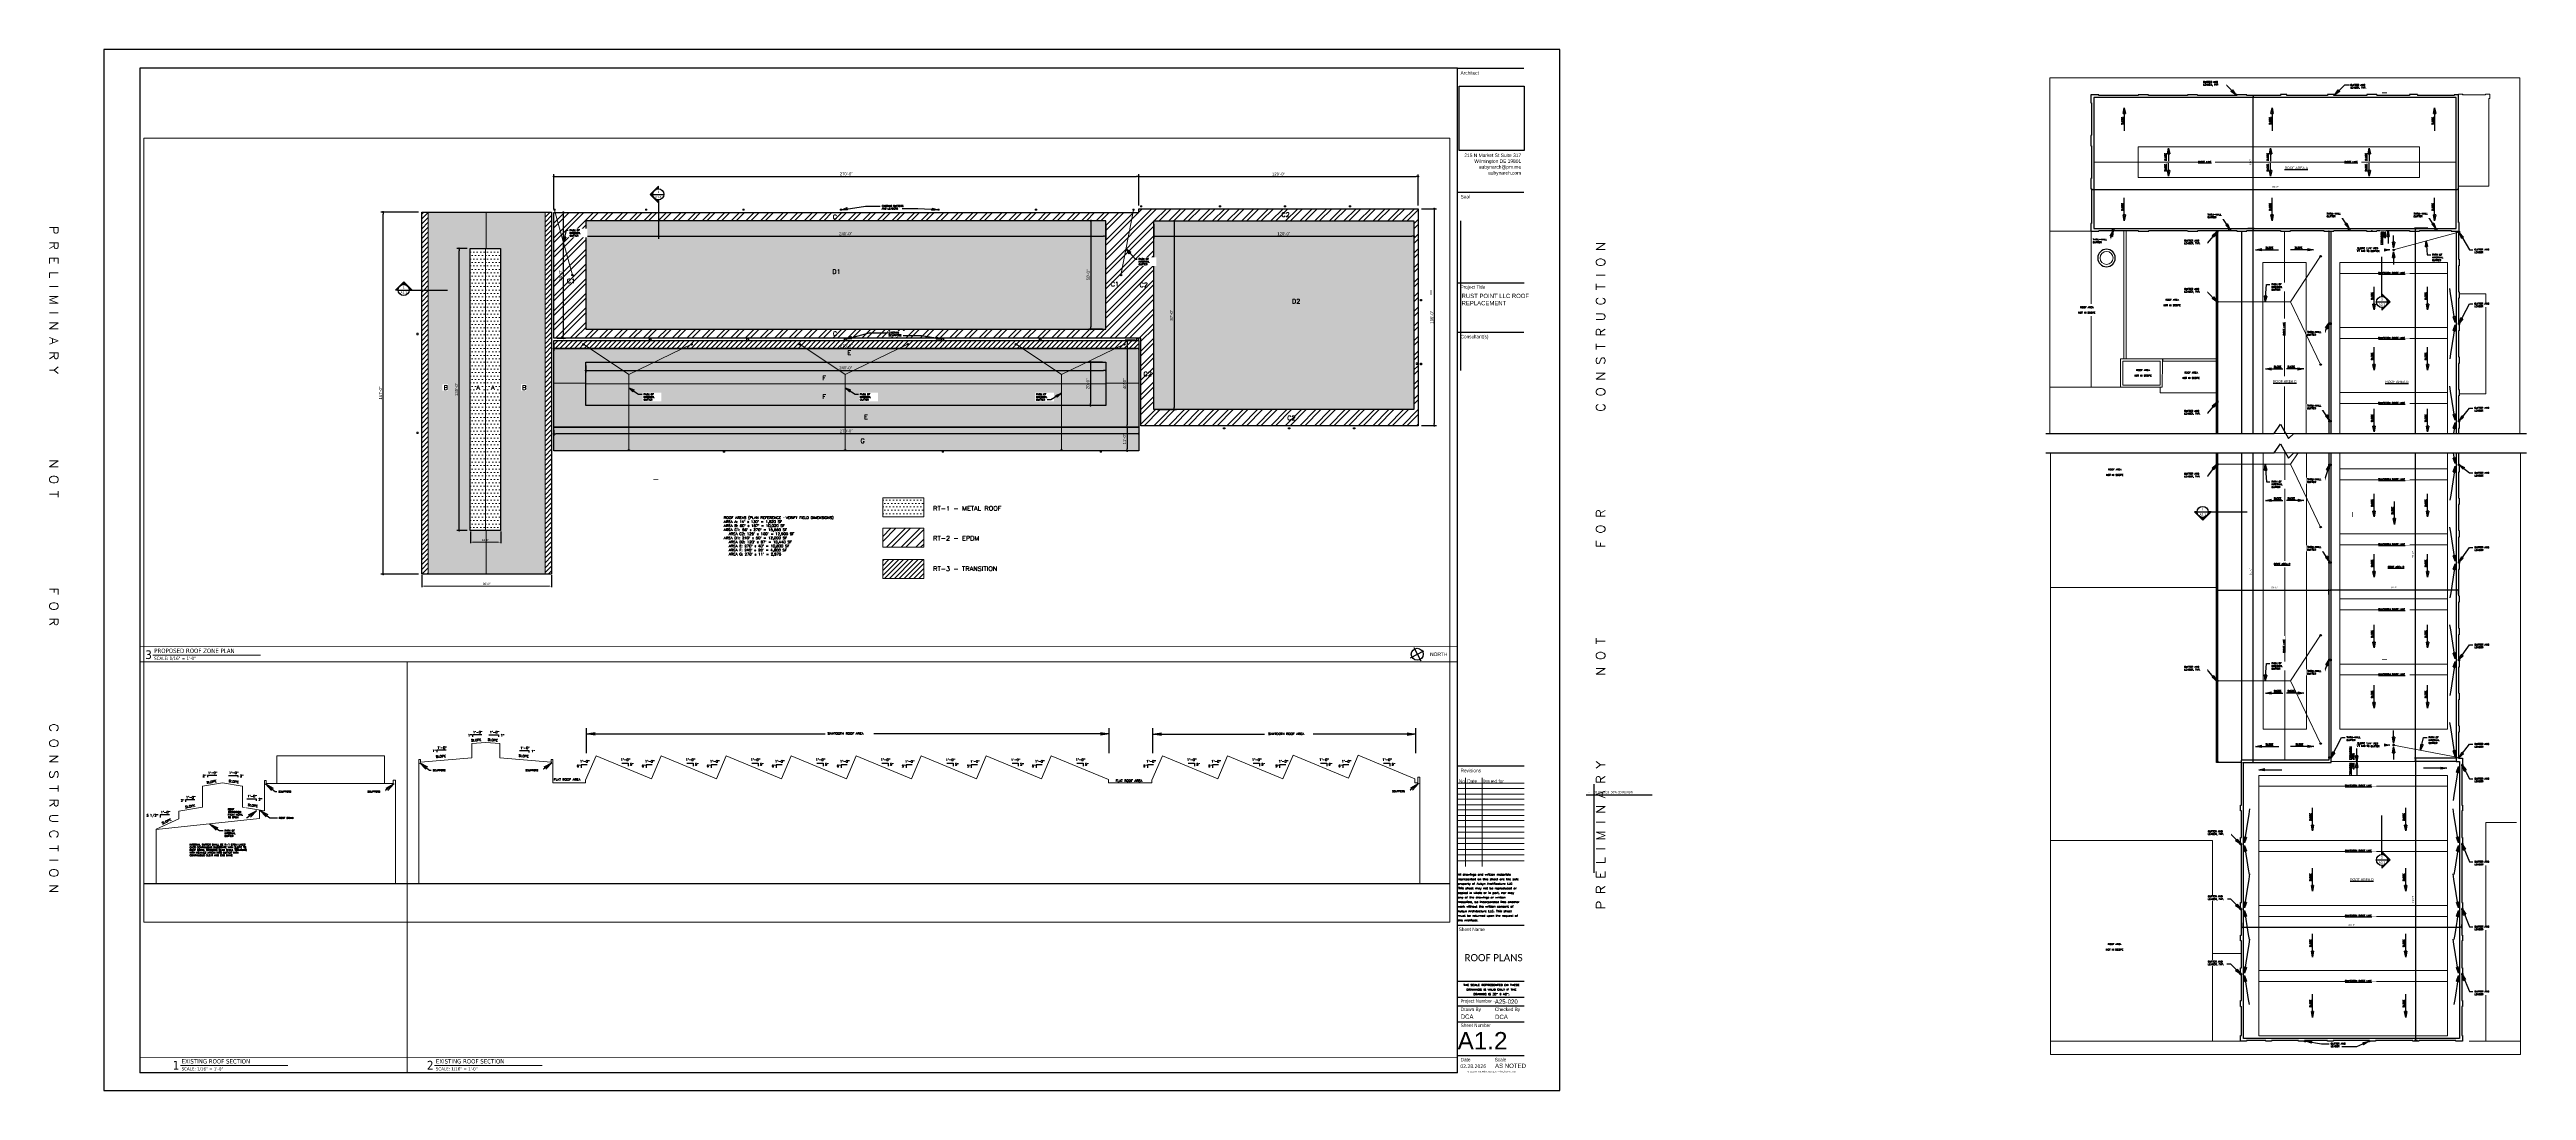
# Paper-space layout 'A1.2' of a CAD drawing. Header units: inches. Extents: x -8.4 to 63.1, y -6.3 to 23.7.
# The model-space entities are those that its viewports show. They can reach past a viewport. Long polylines and large blocks are cut down to what shows.
import ezdxf
from ezdxf.enums import TextEntityAlignment as Align

# ---------------------------------------------------------------- set-up
doc = ezdxf.new("R2010")
doc.units = ezdxf.units.IN
doc.linetypes.add('DASHED4', pattern=[0.25, 0.125, -0.125])
doc.linetypes.add('HIDDEN4', pattern=[0.09375, 0.0625, -0.03125])
doc.layers.get('0').update_dxf_attribs({"color": 9, "lineweight": 0})
doc.layers.get('Defpoints').update_dxf_attribs({"color": 254})
for name, color, linetype, lineweight in [('06 - Fasteners', 11, 'Continuous', 30), ('A-ANNO-DIMS-16', 12, 'Continuous', 9), ('A-ANNO-NOTE-08', 12, 'Continuous', 9), ('A-ANNO-SYMB-48', 12, 'Continuous', 9), ('A-ROOF-BELOW', 251, 'Continuous', 5), ('A-ROOF-EXIST', 7, 'Continuous', 30), ('A-ROOF-GLAZ-EXIST', 251, 'Continuous', 5), ('G-ANNO-TEXT', 7, 'Continuous', 25), ('G-ANNO-TTLB', 8, 'Continuous', 25), ('TITLE-ANNO-TEXT', 7, 'Continuous', 25), ('TITLE-ANNO-TTLB', 7, 'Continuous', 25)]:
    doc.layers.add(name, color=color, linetype=linetype, lineweight=lineweight)
for name, color, linetype in [('A-ANNO-NOTE-96', 12, 'Continuous'), ('A-ANNO-SYMB-16', 12, 'Continuous'), ('A-LEGN', 12, 'Continuous'), ('ELEV-MK', 7, 'Continuous'), ('LOGO-IMAGE', 7, 'Continuous'), ('TITLE-ANNO-16', 7, 'Continuous'), ('TITLE-LOGO-IMAGE', 7, 'Continuous')]:
    doc.layers.add(name, color=color, linetype=linetype)
doc.styles.add('arial', font='arial.ttf', dxfattribs={"width": 0.9})
doc.styles.add('BOLD', font='bold.shx', dxfattribs={"width": 0.8})
doc.styles.add('GENERATED_STYLE_1', font='arial.ttf')
doc.styles.add('Heery Text_0', font='ARIALN.TTF')
doc.styles.add('PDF Arial', font='arial.ttf')
doc.styles.add('PDF Calibri', font='calibri.ttf')
doc.styles.add('ROMANS', font='romans.shx', dxfattribs={"width": 1.1})
doc.styles.get("Standard").update_dxf_attribs({"font": 'arial.ttf'})
doc.styles.add('style1', font='block.shx')
doc.styles.add('TXT-STD-1-4', font='romans.shx', dxfattribs={"width": 0.8, "height": 4.5})
doc.dimstyles.new('APED Standard', dxfattribs={"dimtxt": 16.5, "dimasz": 12, "dimexe": 12, "dimexo": 18, "dimgap": 6, "dimtad": 1, "dimdec": 4, "dimzin": 3, "dimdsep": 46, "dimlunit": 4, "dimtxsty": 'Standard', "dimblk": 'DOT', "dimcen": 12, "dimclrd": 1, "dimclre": 1, "dimclrt": 3, "dimadec": 0, "dimazin": 0, "dimtfac": 12, "dimtdec": 4, "dimtmove": 1, "dimatfit": 2, "dimfxl": 1, "dimfrac": 2, "dimtolj": 1, "dimtzin": 0, "dimlwd": 25, "dimarcsym": 0})
doc.dimstyles.new('Dim 16', dxfattribs={"dimscale": 16, "dimtxt": 0.09375, "dimasz": 0.0625, "dimexe": 0.0625, "dimexo": 0.0625, "dimgap": 0.09375, "dimtad": 1, "dimdec": 4, "dimzin": 3, "dimdsep": 46, "dimlunit": 4, "dimtxsty": 'ROMANS', "dimblk1": 'ARCHTICK', "dimblk2": 'ARCHTICK', "dimsah": 1, "dimcen": 0.0625, "dimdle": 0.0625, "dimclrd": 2, "dimclre": 2, "dimclrt": 3, "dimaunit": 1, "dimazin": 0, "dimtm": 1e-09, "dimtfac": 1, "dimtdec": 4, "dimtmove": 2, "dimatfit": 3, "dimldrblk": 'CLOSEDBLANK', "dimfxl": 1, "dimtolj": 1, "dimtzin": 3, "dimarcsym": 0})
doc.dimstyles.new('Dim 96', dxfattribs={"dimscale": 96, "dimtxt": 0.09375, "dimasz": 0.0625, "dimexe": 0.0625, "dimexo": 0.0625, "dimgap": 0.09375, "dimtad": 1, "dimdec": 4, "dimzin": 3, "dimdsep": 46, "dimlunit": 4, "dimtxsty": 'ROMANS', "dimblk1": 'ARCHTICK', "dimblk2": 'ARCHTICK', "dimsah": 1, "dimcen": 0.0625, "dimdle": 0.0625, "dimclrd": 2, "dimclre": 2, "dimclrt": 3, "dimaunit": 1, "dimazin": 0, "dimtm": 1e-09, "dimtfac": 1, "dimtdec": 4, "dimtmove": 2, "dimatfit": 3, "dimldrblk": 'CLOSEDBLANK', "dimfxl": 1, "dimtolj": 1, "dimtzin": 3, "dimarcsym": 0})
doc.dimstyles.new('Notes', dxfattribs={"dimscale": 96, "dimtxt": 0.125, "dimasz": 0.125, "dimexe": 0.0625, "dimexo": 0.0625, "dimgap": 0.0625, "dimtad": 1, "dimdec": 3, "dimzin": 15, "dimdsep": 46, "dimlunit": 4, "dimtxsty": 'Heery Text_0', "dimcen": 0.09, "dimclrd": 256, "dimclre": 256, "dimclrt": 256, "dimadec": 4, "dimazin": 3, "dimtfac": 0.75, "dimtdec": 3, "dimtmove": 1, "dimatfit": 1, "dimfxl": 1, "dimfrac": 1, "dimtolj": 1, "dimtzin": 15, "dimlwd": 0, "dimarcsym": 0})
picture_1 = doc.add_image_def('image1.jpg', size_in_pixel=(950, 945))

# ---------------------------------------------------------------- blocks, each defined once
blk = doc.blocks.new('TITLE')
at = {"layer": 'LOGO-IMAGE', "color": 7, "style": 'arial'}
for p in [(34.059, 5.771), (34.059, 5.293), (34.059, 4.815), (33.391, 0.933)]:
    blk.add_attdef('XX', text='', height=0.125, dxfattribs=at).set_placement(p, align=Align.MIDDLE)
at = {"layer": 'LOGO-IMAGE', "style": 'arial'}
for p in [(33.437, 3.461), (33.437, 3.099), (33.437, 2.737)]:
    blk.add_attdef('XXXX', text='', height=0.208, dxfattribs=at).set_placement(p, align=Align.MIDDLE)
at = {"layer": 'LOGO-IMAGE', "style": 'BOLD'}
blk.add_attdef('XX', text='', height=0.583, dxfattribs=at).set_placement((33.437, 1.512), align=Align.MIDDLE_CENTER)
blk = doc.blocks.new('TITLE SHEET A00')
at = {"layer": 'Defpoints'}
blk.add_line((-2.868, 25.061), (-2.868, 20.746), dxfattribs=at)
for points in [[(-42, 0), (0, 0), (0, 30), (-42, 30)], [(-40.962, 0.516), (-2.948, 0.516), (-2.948, 29.46), (-40.962, 29.46)]]:
    blk.add_lwpolyline(points, close=True, dxfattribs=at)
at = {"layer": 'TITLE-ANNO-TEXT', "lineweight": 0}
for points in [[(-2.941, 8.855), (-1.028, 8.855)], [(-2.941, 8.698), (-1.028, 8.698)], [(-2.719, 9.005), (-2.719, 6.457)], [(-2.243, 9.005), (-2.243, 6.457)], [(-2.941, 8.541), (-1.028, 8.541)], [(-2.941, 8.391), (-1.028, 8.391)], [(-2.941, 8.234), (-1.028, 8.234)], [(-2.941, 8.084), (-1.028, 8.084)], [(-2.941, 7.927), (-1.028, 7.927)], [(-2.941, 7.778), (-1.028, 7.778)], [(-2.941, 7.599), (-1.028, 7.599)], [(-2.941, 7.442), (-1.028, 7.442)], [(-2.941, 7.271), (-1.028, 7.271)], [(-2.941, 7.114), (-1.028, 7.114)], [(-2.941, 6.943), (-1.028, 6.943)], [(-2.941, 6.786), (-1.028, 6.786)], [(-2.941, 6.614), (-1.028, 6.614)]]:
    blk.add_lwpolyline(points, dxfattribs=at)
at = {"layer": 'TITLE-ANNO-TTLB', "linetype": 'Continuous'}
for points in [[(-2.948, 29.46), (-1.035, 29.46)], [(-2.948, 25.893), (-1.035, 25.893)], [(-2.941, 23.274), (-1.028, 23.274)], [(-2.948, 21.854), (-1.035, 21.854)], [(-2.941, 9.354), (-1.028, 9.354)], [(-2.941, 4.762), (-1.028, 4.762)], [(-2.941, 3.149), (-1.028, 3.149)], [(-2.941, 2.686), (-1.028, 2.686)], [(-2.941, 2.436), (-1.028, 2.436)], [(-2.941, 1.972), (-1.028, 1.972)], [(-2.941, 1.002), (-1.028, 1.002)]]:
    blk.add_lwpolyline(points, dxfattribs=at)
at = {"layer": 'TITLE-ANNO-TEXT', "attachment_point": 1}
for s, insert, char_height, width, style in [('\\pxqr;{\\fCentury Gothic|b0|i0|c0|p34;215 N Market St Suite 317\\PWilmington DE 19801\\Paubynarch@pm.me\\Paubynarch.com}', (-3.248, 27.004), 0.10125, 2.1335, 'style1'), ('\\pxsm1.5;{\\W1.25;All drawings and written materials represented on this sheet are the sole property of Aubyn Architecture LLC. This sheet may not be reproduced or copied in whole or in part, nor may any of the drawings or written materials, be incorporated into another work without the written consent of Aubyn Architecture LLC. This sheet must be returned upon the request of the Architect.}', (-2.939, 6.249), 0.052734, 1.93229, 'ROMANS'), ('\\pxsm1.5,qc;{\\W1.25;THE SCALE REPRESENTED ON THESE DRAWINGS IS VALID ONLY IF THE DRAWING IS 30" X 42".}', (-2.939, 3.063), 0.052734, 1.93229, 'ROMANS'), ('\\pxa0.83333,sm1.15,qc,tc3;{\\fArial|b0|i0|c0|p34;\\H0.66667x;©^I 2025 Aubyn Architecture LLC - All Rights Reserved}', (-2.664, 0.563), 0.0625, 1.41265, 'style1')]:
    blk.add_mtext(s, dxfattribs=dict(at, insert=insert, char_height=char_height, width=width, style=style))
at = {"layer": 'TITLE-ANNO-TTLB', "linetype": 'Continuous', "char_height": 0.10115, "attachment_point": 4, "style": 'BOLD'}
for s, insert, width in [('{\\fCentury Gothic|b0|i0|c0|p34;Architect}', (-2.862, 29.325), 0.67328), ('{\\fCentury Gothic|b0|i0|c0|p34;Seal}', (-2.862, 25.758), 0.67328), ('{\\fCentury Gothic|b0|i0|c0|p34;Project Title}', (-2.862, 23.139), 1.2484), ('{\\fCentury Gothic|b0|i0|c0|p34;Consultant(s)}', (-2.862, 21.711), 0.67328), ('{\\fCentury Gothic|b0|i0|c0|p34;No.}', (-2.909, 8.912), 0.67328), ('{\\fCentury Gothic|b0|i0|c0|p34;Revisions}', (-2.862, 9.219), 0.67328), ('{\\fCentury Gothic|b0|i0|c0|p34;Date}', (-2.669, 8.912), 0.67328), ('{\\fCentury Gothic|b0|i0|c0|p34;Issued for}', (-2.207, 8.912), 0.67328), ('{\\fCentury Gothic|b0|i0|c0|p34;Sheet Name}', (-2.917, 4.641), 0.71318), ('{\\fTahoma|b0|i0|c0|p34;Project Number -}', (-2.862, 2.562), 1.08922), ('{\\fCentury Gothic|b0|i0|c0|p34;Drawn By}', (-2.862, 2.321), 0.5637), ('{\\fCentury Gothic|b0|i0|c0|p34;Checked By}', (-1.874, 2.321), 0.82524), ('{\\fCentury Gothic|b0|i0|c0|p34;Sheet Number}', (-2.862, 1.874), 1.02069), ('{\\fCentury Gothic|b0|i0|c0|p34;Date}', (-2.862, 0.887), 0.5637), ('{\\fCentury Gothic|b0|i0|c0|p34;Scale}', (-1.879, 0.887), 0.5637)]:
    blk.add_mtext(s, dxfattribs=dict(at, insert=insert, width=width))
at = {"layer": 'TITLE-LOGO-IMAGE'}
image = blk.add_image(picture_1, insert=(-2.903, 27.086), size_in_units=(1.872, 1.862), dxfattribs=at)
image.dxf.flags = 7
blk = doc.blocks.new('A$C1D3A682B')
blk.add_hatch(color=256).paths.add_polyline_path([(54, 27), (45, 27, -1), (9, 27), (0, 27), (27, 0)])
for p, q in [((0, 27), (9, 27)), ((27, 0), (0, 27)), ((54, 27), (27, 0)), ((45, 27), (54, 27))]:
    blk.add_line(p, q)
blk = doc.blocks.new('SYM-DETAIL')
blk.add_line((-15, 0), (15, 0))
blk.add_circle((0, 0), 15)
at = {"style": 'TXT-STD-1-4', "width": 0.8}
for tag, p in [('DETAIL', (0, 6.7)), ('SHEET', (0, -7.1))]:
    blk.add_attdef(tag, text='', height=6, dxfattribs=at).set_placement(p, align=Align.MIDDLE)
blk = doc.blocks.new('_Dot')
at = {"color": 0, "linetype": 'ByBlock', "lineweight": -2}
blk.add_line((-0.5, 0), (-1, 0), dxfattribs=at)
at = {"color": 0, "linetype": 'ByBlock', "const_width": 0.5}
blk.add_lwpolyline([(-0.25, 0, 1), (0.25, 0, 1)], format="xyb", close=True, dxfattribs=at)
blk = doc.blocks.new('*D66')
at = {"layer": 'A-ANNO-SYMB-48', "lineweight": -2, "transparency": 16777216}
for p, q in [((-14686, 9380), (-14686, 9350)), ((-14680, 9356), (-13472, 9356)), ((-13466, 9370), (-13466, 9350))]:
    blk.add_line(p, q, dxfattribs=at)
at = {"layer": 'Defpoints', "color": 0, "transparency": 16777216}
for p in [(-14686, 9386), (-13466, 9376), (-13466, 9356)]:
    blk.add_point(p, dxfattribs=at)
at = {"layer": 'A-ANNO-SYMB-48', "lineweight": -2, "transparency": 16777216, "xscale": 6, "yscale": 6, "zscale": 6, "rotation": 180}
blk.add_blockref('_Dot', (-14686, 9356), dxfattribs=at)
at = {"layer": 'A-ANNO-SYMB-48', "lineweight": -2, "transparency": 16777216, "xscale": 6, "yscale": 6, "zscale": 6}
blk.add_blockref('_Dot', (-13466, 9356), dxfattribs=at)
at = {"layer": 'A-ANNO-SYMB-48', "transparency": 16777216, "insert": (-14076, 9369), "char_height": 9, "attachment_point": 5, "style": 'arial'}
blk.add_mtext('\\A1;102\'-0"', dxfattribs=at)
blk = doc.blocks.new('_ClosedBlank')
at = {"color": 0, "lineweight": -2}
for p, q in [((-1, 0.2), (0, 0)), ((-1, 0.2), (-1, -0.2)), ((0, 0), (-1, -0.2))]:
    blk.add_line(p, q, dxfattribs=at)
blk = doc.blocks.new('*D67')
at = {"layer": 'A-ANNO-SYMB-48', "lineweight": -2, "transparency": 16777216}
for p, q in [((-13490, 10291), (-13727, 10291)), ((-13721, 10285), (-13721, 8735)), ((-13710, 8729), (-13727, 8729))]:
    blk.add_line(p, q, dxfattribs=at)
at = {"layer": 'Defpoints', "color": 0, "transparency": 16777216}
for p in [(-13484, 10291), (-13721, 8729), (-13704, 8729)]:
    blk.add_point(p, dxfattribs=at)
at = {"layer": 'A-ANNO-SYMB-48', "lineweight": -2, "transparency": 16777216, "xscale": 6, "yscale": 6, "zscale": 6}
for p, rotation in [((-13721, 10291), 90), ((-13721, 8729), 270)]:
    blk.add_blockref('_Dot', p, dxfattribs=dict(at, rotation=rotation))
at = {"layer": 'A-ANNO-SYMB-48', "transparency": 16777216, "insert": (-13734, 9510), "char_height": 9, "attachment_point": 5, "rotation": 90, "style": 'arial'}
blk.add_mtext('\\A1;130\'-0"', dxfattribs=at)
blk = doc.blocks.new('*D68')
at = {"layer": 'A-ANNO-SYMB-48', "lineweight": -2, "transparency": 16777216}
for p, q in [((-14201, 11197), (-14201, 11227)), ((-13490, 11221), (-14195, 11221)), ((-13484, 11197), (-13484, 11227))]:
    blk.add_line(p, q, dxfattribs=at)
at = {"layer": 'Defpoints', "color": 0, "transparency": 16777216}
for p in [(-14201, 11221), (-14201, 11191), (-13484, 11191)]:
    blk.add_point(p, dxfattribs=at)
at = {"layer": 'A-ANNO-SYMB-48', "lineweight": -2, "transparency": 16777216, "xscale": 6, "yscale": 6, "zscale": 6, "rotation": 180}
blk.add_blockref('_Dot', (-14201, 11221), dxfattribs=at)
at = {"layer": 'A-ANNO-SYMB-48', "lineweight": -2, "transparency": 16777216, "xscale": 6, "yscale": 6, "zscale": 6}
blk.add_blockref('_Dot', (-13484, 11221), dxfattribs=at)
at = {"layer": 'A-ANNO-SYMB-48', "transparency": 16777216, "insert": (-13843, 11235), "char_height": 9, "attachment_point": 5, "style": 'arial'}
blk.add_mtext('\\A1;60\'-0"', dxfattribs=at)
blk = doc.blocks.new('*D69')
at = {"layer": 'A-ANNO-SYMB-48', "lineweight": -2, "transparency": 16777216}
for p, q in [((-13654, 13522), (-13727, 13522)), ((-13721, 10279), (-13721, 13516)), ((-13502, 10273), (-13727, 10273))]:
    blk.add_line(p, q, dxfattribs=at)
at = {"layer": 'Defpoints', "color": 0, "transparency": 16777216}
for p in [(-13721, 13522), (-13648, 13522), (-13496, 10273)]:
    blk.add_point(p, dxfattribs=at)
at = {"layer": 'A-ANNO-SYMB-48', "lineweight": -2, "transparency": 16777216, "xscale": 6, "yscale": 6, "zscale": 6}
for p, rotation in [((-13721, 13522), 90), ((-13721, 10273), 270)]:
    blk.add_blockref('_Dot', p, dxfattribs=dict(at, rotation=rotation))
at = {"layer": 'A-ANNO-SYMB-48', "transparency": 16777216, "insert": (-13736, 11417), "char_height": 9, "attachment_point": 5, "rotation": 90, "style": 'arial'}
blk.add_mtext('\\A1;271\'-0"', dxfattribs=at)
blk = doc.blocks.new('*D70')
at = {"layer": 'A-ANNO-SYMB-48', "lineweight": -2, "transparency": 16777216}
for p, q in [((-14817, 11170), (-14817, 11227)), ((-14811, 11221), (-14195, 11221)), ((-14189, 11170), (-14189, 11227))]:
    blk.add_line(p, q, dxfattribs=at)
at = {"layer": 'Defpoints', "color": 0, "transparency": 16777216}
for p in [(-14817, 11164), (-14189, 11221), (-14189, 11164)]:
    blk.add_point(p, dxfattribs=at)
at = {"layer": 'A-ANNO-SYMB-48', "lineweight": -2, "transparency": 16777216, "xscale": 6, "yscale": 6, "zscale": 6, "rotation": 180}
blk.add_blockref('_Dot', (-14817, 11221), dxfattribs=at)
at = {"layer": 'A-ANNO-SYMB-48', "lineweight": -2, "transparency": 16777216, "xscale": 6, "yscale": 6, "zscale": 6}
blk.add_blockref('_Dot', (-14189, 11221), dxfattribs=at)
at = {"layer": 'A-ANNO-SYMB-48', "transparency": 16777216, "insert": (-14503, 11235), "char_height": 9, "attachment_point": 5, "style": 'arial'}
blk.add_mtext('\\A1;52\'-0"', dxfattribs=at)
blk = doc.blocks.new('*D71')
at = {"layer": 'A-ANNO-SYMB-48', "lineweight": -2, "transparency": 16777216}
for p, q in [((-14650, 13522), (-14615, 13522)), ((-14621, 10273), (-14621, 13516)), ((-14680, 10267), (-14615, 10267))]:
    blk.add_line(p, q, dxfattribs=at)
at = {"layer": 'Defpoints', "color": 0, "transparency": 16777216}
for p in [(-14656, 13522), (-14621, 13522), (-14686, 10267)]:
    blk.add_point(p, dxfattribs=at)
at = {"layer": 'A-ANNO-SYMB-48', "lineweight": -2, "transparency": 16777216, "xscale": 6, "yscale": 6, "zscale": 6}
for p, rotation in [((-14621, 13522), 90), ((-14621, 10267), 270)]:
    blk.add_blockref('_Dot', p, dxfattribs=dict(at, rotation=rotation))
at = {"layer": 'A-ANNO-SYMB-48', "transparency": 16777216, "insert": (-14636, 11323), "char_height": 9, "attachment_point": 5, "rotation": 90, "style": 'arial'}
blk.add_mtext('\\A1;271\'-0"', dxfattribs=at)
blk = doc.blocks.new('*D72')
at = {"layer": 'A-ANNO-SYMB-48', "lineweight": -2, "transparency": 16777216}
for p, q in [((-15515, 13716), (-15515, 13743)), ((-15509, 13737), (-13490, 13737)), ((-13484, 13687), (-13484, 13743))]:
    blk.add_line(p, q, dxfattribs=at)
at = {"layer": 'Defpoints', "color": 0, "transparency": 16777216}
for p in [(-13484, 13737), (-15515, 13710), (-13484, 13681)]:
    blk.add_point(p, dxfattribs=at)
at = {"layer": 'A-ANNO-SYMB-48', "lineweight": -2, "transparency": 16777216, "xscale": 6, "yscale": 6, "zscale": 6, "rotation": 180}
blk.add_blockref('_Dot', (-15515, 13737), dxfattribs=at)
at = {"layer": 'A-ANNO-SYMB-48', "lineweight": -2, "transparency": 16777216, "xscale": 6, "yscale": 6, "zscale": 6}
blk.add_blockref('_Dot', (-13484, 13737), dxfattribs=at)
at = {"layer": 'A-ANNO-SYMB-48', "transparency": 16777216, "insert": (-14500, 13751), "char_height": 9, "attachment_point": 5, "style": 'arial'}
blk.add_mtext('\\A1;169\'-0"', dxfattribs=at)
blk = doc.blocks.new('*D73')
at = {"layer": 'A-ANNO-SYMB-48', "lineweight": -2, "transparency": 16777216}
for p, q in [((-14621, 13515), (-14621, 14251)), ((-14649, 13509), (-14615, 13509))]:
    blk.add_line(p, q, dxfattribs=at)
at = {"layer": 'Defpoints', "color": 0, "transparency": 16777216}
for p in [(-14621, 14257), (-14621, 14257), (-14655, 13509)]:
    blk.add_point(p, dxfattribs=at)
at = {"layer": 'A-ANNO-SYMB-48', "lineweight": -2, "transparency": 16777216, "xscale": 6, "yscale": 6, "zscale": 6}
for p, rotation in [((-14621, 14257), 90), ((-14621, 13509), 270)]:
    blk.add_blockref('_Dot', p, dxfattribs=dict(at, rotation=rotation))
at = {"layer": 'A-ANNO-SYMB-48', "transparency": 16777216, "insert": (-14635, 13888), "char_height": 9, "attachment_point": 5, "rotation": 90, "style": 'arial'}
blk.add_mtext('\\A1;62\'-0"', dxfattribs=at)
blk = doc.blocks.new('_ArchTick')
at = {"color": 0, "linetype": 'ByBlock', "const_width": 0.15}
blk.add_lwpolyline([(-0.5, -0.5), (0.5, 0.5)], dxfattribs=at)
blk = doc.blocks.new('*D271')
at = {"layer": 'A-ANNO-DIMS-16', "lineweight": -2, "transparency": 16777216}
for p, q in [((950, 3127), (950, 3061)), ((1669, 3127), (1669, 3061))]:
    blk.add_line(p, q, dxfattribs=at)
at = {"layer": 'A-ANNO-DIMS-16', "lineweight": 0, "transparency": 16777216}
blk.add_line((1657, 3067), (962, 3067), dxfattribs=at)
at = {"layer": 'A-ANNO-DIMS-16', "transparency": 16777216}
for points in [[(962, 3069), (962, 3065), (950, 3067)], [(1657, 3069), (1657, 3065), (1669, 3067)]]:
    blk.add_solid(points, dxfattribs=at)
at = {"layer": 'Defpoints', "color": 0, "transparency": 16777216}
for p in [(950, 3133), (950, 3067), (1669, 3133)]:
    blk.add_point(p, dxfattribs=at)
at = {"layer": 'A-ANNO-DIMS-16', "transparency": 16777216, "insert": (1309, 3079), "char_height": 12, "attachment_point": 5, "style": 'Heery Text_0'}
blk.add_mtext('\\A1;60\'-0"', dxfattribs=at)
blk = doc.blocks.new('*D272')
at = {"layer": 'A-ANNO-DIMS-16', "lineweight": -2, "transparency": 16777216}
for p, q in [((1219, 3369), (1219, 3304)), ((1387, 3369), (1387, 3304))]:
    blk.add_line(p, q, dxfattribs=at)
at = {"layer": 'A-ANNO-DIMS-16', "lineweight": 0, "transparency": 16777216}
blk.add_line((1375, 3310), (1231, 3310), dxfattribs=at)
at = {"layer": 'A-ANNO-DIMS-16', "transparency": 16777216}
for points in [[(1231, 3312), (1231, 3308), (1219, 3310)], [(1375, 3312), (1375, 3308), (1387, 3310)]]:
    blk.add_solid(points, dxfattribs=at)
at = {"layer": 'Defpoints', "color": 0, "transparency": 16777216}
for p in [(1219, 3375), (1219, 3310), (1387, 3375)]:
    blk.add_point(p, dxfattribs=at)
at = {"layer": 'A-ANNO-DIMS-16', "transparency": 16777216, "insert": (1303, 3322), "char_height": 12, "attachment_point": 5, "style": 'Heery Text_0'}
blk.add_mtext('\\A1;14\'-0"', dxfattribs=at)
blk = doc.blocks.new('*D273')
at = {"layer": 'A-ANNO-DIMS-16', "lineweight": -2, "transparency": 16777216}
for p, q in [((932, 5137), (724, 5137)), ((932, 3133), (724, 3133))]:
    blk.add_line(p, q, dxfattribs=at)
at = {"layer": 'A-ANNO-DIMS-16', "lineweight": 25, "transparency": 16777216}
blk.add_line((736, 3145), (736, 5125), dxfattribs=at)
at = {"layer": 'Defpoints', "color": 0, "transparency": 16777216}
for p in [(736, 5137), (950, 5137), (950, 3133)]:
    blk.add_point(p, dxfattribs=at)
at = {"layer": 'A-ANNO-DIMS-16', "lineweight": 25, "transparency": 16777216, "xscale": 12, "yscale": 12, "zscale": 12}
for p, rotation in [((736, 5137), 90), ((736, 3133), 270)]:
    blk.add_blockref('_Dot', p, dxfattribs=dict(at, rotation=rotation))
at = {"layer": 'A-ANNO-DIMS-16', "transparency": 16777216, "insert": (722, 4135), "char_height": 16.5, "attachment_point": 5, "rotation": 90}
blk.add_mtext('\\A1;167\'-0"', dxfattribs=at)
blk = doc.blocks.new('*D274')
at = {"layer": 'A-ANNO-DIMS-16', "lineweight": -2, "transparency": 16777216}
for p, q in [((1201, 4935), (1145, 4935)), ((1201, 3375), (1145, 3375))]:
    blk.add_line(p, q, dxfattribs=at)
at = {"layer": 'A-ANNO-DIMS-16', "lineweight": 25, "transparency": 16777216}
blk.add_line((1157, 3387), (1157, 4923), dxfattribs=at)
at = {"layer": 'Defpoints', "color": 0, "transparency": 16777216}
for p in [(1157, 4935), (1219, 4935), (1219, 3375)]:
    blk.add_point(p, dxfattribs=at)
at = {"layer": 'A-ANNO-DIMS-16', "lineweight": 25, "transparency": 16777216, "xscale": 12, "yscale": 12, "zscale": 12}
for p, rotation in [((1157, 4935), 90), ((1157, 3375), 270)]:
    blk.add_blockref('_Dot', p, dxfattribs=dict(at, rotation=rotation))
at = {"layer": 'A-ANNO-DIMS-16', "transparency": 16777216, "insert": (1143, 4155), "char_height": 16.5, "attachment_point": 5, "rotation": 90}
blk.add_mtext('\\A1;130\'-0"', dxfattribs=at)
blk = doc.blocks.new('*D275')
at = {"layer": 'A-ANNO-DIMS-16', "lineweight": -2, "transparency": 16777216}
for p, q in [((1858, 5071), (1858, 4991)), ((4738, 5071), (4738, 4991))]:
    blk.add_line(p, q, dxfattribs=at)
at = {"layer": 'A-ANNO-DIMS-16', "lineweight": 25, "transparency": 16777216}
blk.add_line((1870, 5003), (4726, 5003), dxfattribs=at)
at = {"layer": 'Defpoints', "color": 0, "transparency": 16777216}
for p in [(1858, 5089), (4738, 5089), (4738, 5003)]:
    blk.add_point(p, dxfattribs=at)
at = {"layer": 'A-ANNO-DIMS-16', "lineweight": 25, "transparency": 16777216, "xscale": 12, "yscale": 12, "zscale": 12, "rotation": 180}
blk.add_blockref('_Dot', (1858, 5003), dxfattribs=at)
at = {"layer": 'A-ANNO-DIMS-16', "lineweight": 25, "transparency": 16777216, "xscale": 12, "yscale": 12, "zscale": 12}
blk.add_blockref('_Dot', (4738, 5003), dxfattribs=at)
at = {"layer": 'A-ANNO-DIMS-16', "transparency": 16777216, "insert": (3298, 5017), "char_height": 16.5, "attachment_point": 5}
blk.add_mtext('\\A1;240\'-0"', dxfattribs=at)
blk = doc.blocks.new('*D276')
at = {"layer": 'A-ANNO-DIMS-16', "lineweight": -2, "transparency": 16777216}
for p, q in [((4720, 5089), (4644, 5089)), ((4720, 4489), (4644, 4489))]:
    blk.add_line(p, q, dxfattribs=at)
at = {"layer": 'A-ANNO-DIMS-16', "lineweight": 25, "transparency": 16777216}
blk.add_line((4656, 5077), (4656, 4501), dxfattribs=at)
at = {"layer": 'Defpoints', "color": 0, "transparency": 16777216}
for p in [(4738, 5089), (4656, 4489), (4738, 4489)]:
    blk.add_point(p, dxfattribs=at)
at = {"layer": 'A-ANNO-DIMS-16', "lineweight": 25, "transparency": 16777216, "xscale": 12, "yscale": 12, "zscale": 12}
for p, rotation in [((4656, 5089), 90), ((4656, 4489), 270)]:
    blk.add_blockref('_Dot', p, dxfattribs=dict(at, rotation=rotation))
at = {"layer": 'A-ANNO-DIMS-16', "transparency": 16777216, "insert": (4641, 4789), "char_height": 16.5, "attachment_point": 5, "rotation": 90}
blk.add_mtext('\\A1;50\'-0"', dxfattribs=at)
blk = doc.blocks.new('*D277')
at = {"layer": 'A-ANNO-DIMS-16', "lineweight": -2, "transparency": 16777216}
for p, q in [((5005, 5070), (5005, 4991)), ((6445, 5070), (6445, 4991))]:
    blk.add_line(p, q, dxfattribs=at)
at = {"layer": 'A-ANNO-DIMS-16', "lineweight": 25, "transparency": 16777216}
blk.add_line((5017, 5003), (6433, 5003), dxfattribs=at)
at = {"layer": 'Defpoints', "color": 0, "transparency": 16777216}
for p in [(5005, 5088), (6445, 5088), (6445, 5003)]:
    blk.add_point(p, dxfattribs=at)
at = {"layer": 'A-ANNO-DIMS-16', "lineweight": 25, "transparency": 16777216, "xscale": 12, "yscale": 12, "zscale": 12, "rotation": 180}
blk.add_blockref('_Dot', (5005, 5003), dxfattribs=at)
at = {"layer": 'A-ANNO-DIMS-16', "lineweight": 25, "transparency": 16777216, "xscale": 12, "yscale": 12, "zscale": 12}
blk.add_blockref('_Dot', (6445, 5003), dxfattribs=at)
at = {"layer": 'A-ANNO-DIMS-16', "transparency": 16777216, "insert": (5725, 5017), "char_height": 16.5, "attachment_point": 5}
blk.add_mtext('\\A1;120\'-0"', dxfattribs=at)
blk = doc.blocks.new('*D278')
at = {"layer": 'A-ANNO-DIMS-16', "lineweight": -2, "transparency": 16777216}
for p, q in [((5023, 5088), (5130, 5088)), ((5023, 4044), (5130, 4044))]:
    blk.add_line(p, q, dxfattribs=at)
at = {"layer": 'A-ANNO-DIMS-16', "lineweight": 25, "transparency": 16777216}
blk.add_line((5118, 5076), (5118, 4056), dxfattribs=at)
at = {"layer": 'Defpoints', "color": 0, "transparency": 16777216}
for p in [(5005, 5088), (5005, 4044), (5118, 4044)]:
    blk.add_point(p, dxfattribs=at)
at = {"layer": 'A-ANNO-DIMS-16', "lineweight": 25, "transparency": 16777216, "xscale": 12, "yscale": 12, "zscale": 12}
for p, rotation in [((5118, 5088), 90), ((5118, 4044), 270)]:
    blk.add_blockref('_Dot', p, dxfattribs=dict(at, rotation=rotation))
at = {"layer": 'A-ANNO-DIMS-16', "transparency": 16777216, "insert": (5103, 4566), "char_height": 16.5, "attachment_point": 5, "rotation": 90}
blk.add_mtext('\\A1;87\'-0"', dxfattribs=at)
blk = doc.blocks.new('*D279')
at = {"layer": 'A-ANNO-DIMS-16', "lineweight": -2, "transparency": 16777216}
for p, q in [((1681, 4409), (1681, 4369)), ((4921, 4409), (4921, 4369))]:
    blk.add_line(p, q, dxfattribs=at)
at = {"layer": 'A-ANNO-DIMS-16', "lineweight": 25, "transparency": 16777216}
blk.add_line((1693, 4381), (4909, 4381), dxfattribs=at)
at = {"layer": 'Defpoints', "color": 0, "transparency": 16777216}
for p in [(1681, 4427), (4921, 4427), (4921, 4381)]:
    blk.add_point(p, dxfattribs=at)
at = {"layer": 'A-ANNO-DIMS-16', "lineweight": 25, "transparency": 16777216, "xscale": 12, "yscale": 12, "zscale": 12, "rotation": 180}
blk.add_blockref('_Dot', (1681, 4381), dxfattribs=at)
at = {"layer": 'A-ANNO-DIMS-16', "lineweight": 25, "transparency": 16777216, "xscale": 12, "yscale": 12, "zscale": 12}
blk.add_blockref('_Dot', (4921, 4381), dxfattribs=at)
at = {"layer": 'A-ANNO-DIMS-16', "transparency": 16777216, "insert": (3301, 4396), "char_height": 16.5, "attachment_point": 5}
blk.add_mtext('\\A1;270\'-0"', dxfattribs=at)
blk = doc.blocks.new('*D280')
at = {"layer": 'A-ANNO-DIMS-16', "lineweight": -2, "transparency": 16777216}
for p, q in [((4903, 4427), (4845, 4427)), ((4903, 3947), (4845, 3947))]:
    blk.add_line(p, q, dxfattribs=at)
at = {"layer": 'A-ANNO-DIMS-16', "lineweight": 25, "transparency": 16777216}
blk.add_line((4857, 4415), (4857, 3959), dxfattribs=at)
at = {"layer": 'Defpoints', "color": 0, "transparency": 16777216}
for p in [(4921, 4427), (4857, 3947), (4921, 3947)]:
    blk.add_point(p, dxfattribs=at)
at = {"layer": 'A-ANNO-DIMS-16', "lineweight": 25, "transparency": 16777216, "xscale": 12, "yscale": 12, "zscale": 12}
for p, rotation in [((4857, 4427), 90), ((4857, 3947), 270)]:
    blk.add_blockref('_Dot', p, dxfattribs=dict(at, rotation=rotation))
at = {"layer": 'A-ANNO-DIMS-16', "transparency": 16777216, "insert": (4842, 4187), "char_height": 16.5, "attachment_point": 5, "rotation": 90}
blk.add_mtext('\\A1;40\'-0"', dxfattribs=at)
blk = doc.blocks.new('*D281')
at = {"layer": 'A-ANNO-DIMS-16', "lineweight": -2, "transparency": 16777216}
for p, q in [((4720, 4306), (4642, 4306)), ((4720, 4066), (4642, 4066))]:
    blk.add_line(p, q, dxfattribs=at)
at = {"layer": 'A-ANNO-DIMS-16', "lineweight": 25, "transparency": 16777216}
blk.add_line((4654, 4294), (4654, 4078), dxfattribs=at)
at = {"layer": 'Defpoints', "color": 0, "transparency": 16777216}
for p in [(4738, 4306), (4654, 4066), (4738, 4066)]:
    blk.add_point(p, dxfattribs=at)
at = {"layer": 'A-ANNO-DIMS-16', "lineweight": 25, "transparency": 16777216, "xscale": 12, "yscale": 12, "zscale": 12}
for p, rotation in [((4654, 4306), 90), ((4654, 4066), 270)]:
    blk.add_blockref('_Dot', p, dxfattribs=dict(at, rotation=rotation))
at = {"layer": 'A-ANNO-DIMS-16', "transparency": 16777216, "insert": (4639, 4186), "char_height": 16.5, "attachment_point": 5, "rotation": 90}
blk.add_mtext('\\A1;20\'-0"', dxfattribs=at)
blk = doc.blocks.new('*D282')
at = {"layer": 'A-ANNO-DIMS-16', "lineweight": -2, "transparency": 16777216}
for p, q in [((1858, 4288), (1858, 4248)), ((4738, 4288), (4738, 4248))]:
    blk.add_line(p, q, dxfattribs=at)
at = {"layer": 'A-ANNO-DIMS-16', "lineweight": 25, "transparency": 16777216}
blk.add_line((1870, 4260), (4726, 4260), dxfattribs=at)
at = {"layer": 'Defpoints', "color": 0, "transparency": 16777216}
for p in [(1858, 4306), (4738, 4306), (4738, 4260)]:
    blk.add_point(p, dxfattribs=at)
at = {"layer": 'A-ANNO-DIMS-16', "lineweight": 25, "transparency": 16777216, "xscale": 12, "yscale": 12, "zscale": 12, "rotation": 180}
blk.add_blockref('_Dot', (1858, 4260), dxfattribs=at)
at = {"layer": 'A-ANNO-DIMS-16', "lineweight": 25, "transparency": 16777216, "xscale": 12, "yscale": 12, "zscale": 12}
blk.add_blockref('_Dot', (4738, 4260), dxfattribs=at)
at = {"layer": 'A-ANNO-DIMS-16', "transparency": 16777216, "insert": (3298, 4275), "char_height": 16.5, "attachment_point": 5}
blk.add_mtext('\\A1;240\'-0"', dxfattribs=at)
blk = doc.blocks.new('*D283')
at = {"layer": 'A-ANNO-DIMS-16', "lineweight": -2, "transparency": 16777216}
for p, q in [((4903, 3947), (4845, 3947)), ((4903, 3815), (4845, 3815))]:
    blk.add_line(p, q, dxfattribs=at)
at = {"layer": 'A-ANNO-DIMS-16', "lineweight": 25, "transparency": 16777216}
blk.add_line((4857, 3935), (4857, 3827), dxfattribs=at)
at = {"layer": 'Defpoints', "color": 0, "transparency": 16777216}
for p in [(4921, 3947), (4857, 3815), (4921, 3815)]:
    blk.add_point(p, dxfattribs=at)
at = {"layer": 'A-ANNO-DIMS-16', "lineweight": 25, "transparency": 16777216, "xscale": 12, "yscale": 12, "zscale": 12}
for p, rotation in [((4857, 3947), 90), ((4857, 3815), 270)]:
    blk.add_blockref('_Dot', p, dxfattribs=dict(at, rotation=rotation))
at = {"layer": 'A-ANNO-DIMS-16', "transparency": 16777216, "insert": (4842, 3881), "char_height": 16.5, "attachment_point": 5, "rotation": 90}
blk.add_mtext('\\A1;11\'-0"', dxfattribs=at)
blk = doc.blocks.new('*D284')
at = {"layer": 'A-ANNO-DIMS-16', "lineweight": -2, "transparency": 16777216}
for p, q in [((1681, 3929), (1681, 3898)), ((4921, 3929), (4921, 3898))]:
    blk.add_line(p, q, dxfattribs=at)
at = {"layer": 'A-ANNO-DIMS-16', "lineweight": 25, "transparency": 16777216}
blk.add_line((4909, 3910), (1693, 3910), dxfattribs=at)
at = {"layer": 'Defpoints', "color": 0, "transparency": 16777216}
for p in [(1681, 3947), (1681, 3910), (4921, 3947)]:
    blk.add_point(p, dxfattribs=at)
at = {"layer": 'A-ANNO-DIMS-16', "lineweight": 25, "transparency": 16777216, "xscale": 12, "yscale": 12, "zscale": 12, "rotation": 180}
blk.add_blockref('_Dot', (1681, 3910), dxfattribs=at)
at = {"layer": 'A-ANNO-DIMS-16', "lineweight": 25, "transparency": 16777216, "xscale": 12, "yscale": 12, "zscale": 12}
blk.add_blockref('_Dot', (4921, 3910), dxfattribs=at)
at = {"layer": 'A-ANNO-DIMS-16', "transparency": 16777216, "insert": (3301, 3925), "char_height": 16.5, "attachment_point": 5}
blk.add_mtext('\\A1;270\'-0"', dxfattribs=at)
blk = doc.blocks.new('*D285')
at = {"layer": 'A-ANNO-DIMS-16', "lineweight": -2, "transparency": 16777216}
for p, q in [((1699, 5135), (1746, 5135)), ((1699, 4439), (1746, 4439))]:
    blk.add_line(p, q, dxfattribs=at)
at = {"layer": 'A-ANNO-DIMS-16', "lineweight": 25, "transparency": 16777216}
blk.add_line((1734, 5123), (1734, 4451), dxfattribs=at)
at = {"layer": 'Defpoints', "color": 0, "transparency": 16777216}
for p in [(1681, 5135), (1681, 4439), (1734, 4439)]:
    blk.add_point(p, dxfattribs=at)
at = {"layer": 'A-ANNO-DIMS-16', "lineweight": 25, "transparency": 16777216, "xscale": 12, "yscale": 12, "zscale": 12}
for p, rotation in [((1734, 5135), 90), ((1734, 4439), 270)]:
    blk.add_blockref('_Dot', p, dxfattribs=dict(at, rotation=rotation))
at = {"layer": 'A-ANNO-DIMS-16', "transparency": 16777216, "insert": (1719, 4787), "char_height": 16.5, "attachment_point": 5, "rotation": 90}
blk.add_mtext('\\A1;58\'-0"', dxfattribs=at)
blk = doc.blocks.new('*D286')
at = {"layer": 'A-ANNO-DIMS-16', "lineweight": -2, "transparency": 16777216}
for p, q in [((1681, 5153), (1681, 5346)), ((4921, 5173), (4921, 5346))]:
    blk.add_line(p, q, dxfattribs=at)
at = {"layer": 'A-ANNO-DIMS-16', "lineweight": 25, "transparency": 16777216}
blk.add_line((1693, 5334), (4909, 5334), dxfattribs=at)
at = {"layer": 'Defpoints', "color": 0, "transparency": 16777216}
for p in [(4921, 5334), (1681, 5135), (4921, 5155)]:
    blk.add_point(p, dxfattribs=at)
at = {"layer": 'A-ANNO-DIMS-16', "lineweight": 25, "transparency": 16777216, "xscale": 12, "yscale": 12, "zscale": 12, "rotation": 180}
blk.add_blockref('_Dot', (1681, 5334), dxfattribs=at)
at = {"layer": 'A-ANNO-DIMS-16', "lineweight": 25, "transparency": 16777216, "xscale": 12, "yscale": 12, "zscale": 12}
blk.add_blockref('_Dot', (4921, 5334), dxfattribs=at)
at = {"layer": 'A-ANNO-DIMS-16', "transparency": 16777216, "insert": (3301, 5348), "char_height": 16.5, "attachment_point": 5}
blk.add_mtext('\\A1;270\'-0"', dxfattribs=at)
blk = doc.blocks.new('*D287')
at = {"layer": 'A-ANNO-DIMS-16', "lineweight": -2, "transparency": 16777216}
for p, q in [((4921, 5173), (4921, 5345)), ((6469, 5173), (6469, 5345))]:
    blk.add_line(p, q, dxfattribs=at)
at = {"layer": 'A-ANNO-DIMS-16', "lineweight": 25, "transparency": 16777216}
blk.add_line((4933, 5333), (6457, 5333), dxfattribs=at)
at = {"layer": 'Defpoints', "color": 0, "transparency": 16777216}
for p in [(6469, 5333), (4921, 5155), (6469, 5155)]:
    blk.add_point(p, dxfattribs=at)
at = {"layer": 'A-ANNO-DIMS-16', "lineweight": 25, "transparency": 16777216, "xscale": 12, "yscale": 12, "zscale": 12, "rotation": 180}
blk.add_blockref('_Dot', (4921, 5333), dxfattribs=at)
at = {"layer": 'A-ANNO-DIMS-16', "lineweight": 25, "transparency": 16777216, "xscale": 12, "yscale": 12, "zscale": 12}
blk.add_blockref('_Dot', (6469, 5333), dxfattribs=at)
at = {"layer": 'A-ANNO-DIMS-16', "transparency": 16777216, "insert": (5695, 5347), "char_height": 16.5, "attachment_point": 5}
blk.add_mtext('\\A1;129\'-0"', dxfattribs=at)
blk = doc.blocks.new('*D288')
at = {"layer": 'A-ANNO-DIMS-16', "lineweight": -2, "transparency": 16777216}
for p, q in [((6487, 5155), (6570, 5155)), ((6487, 3955), (6570, 3955))]:
    blk.add_line(p, q, dxfattribs=at)
at = {"layer": 'A-ANNO-DIMS-16', "lineweight": 25, "transparency": 16777216}
blk.add_line((6558, 5143), (6558, 3967), dxfattribs=at)
at = {"layer": 'Defpoints', "color": 0, "transparency": 16777216}
for p in [(6469, 5155), (6469, 3955), (6558, 3955)]:
    blk.add_point(p, dxfattribs=at)
at = {"layer": 'A-ANNO-DIMS-16', "lineweight": 25, "transparency": 16777216, "xscale": 12, "yscale": 12, "zscale": 12}
for p, rotation in [((6558, 5155), 90), ((6558, 3955), 270)]:
    blk.add_blockref('_Dot', p, dxfattribs=dict(at, rotation=rotation))
at = {"layer": 'A-ANNO-DIMS-16', "transparency": 16777216, "insert": (6544, 4555), "char_height": 16.5, "attachment_point": 5, "rotation": 90}
blk.add_mtext('\\A1;100\'-0"', dxfattribs=at)

msp = doc.modelspace()

# ---------------------------------------------------------------- hatches: boundary and pattern name
at = {"layer": 'A-ANNO-NOTE-08'}
h = msp.add_hatch(dxfattribs=at)
h.set_pattern_fill('ANSI31', color=256, scale=6)
h.paths.add_polyline_path([(985.58831, 5136.79878), (949.58831, 5136.79878), (949.58831, 4705.45802), (985.58831, 4705.45802)])
h = msp.add_hatch(dxfattribs=at)
h.set_pattern_fill('DOTS', color=256, scale=12)
h.paths.add_polyline_path([(1633.08957, 5136.79878), (1307.33894, 5136.79878), (1307.33894, 4934.65003), (1386.59592, 4934.65003), (1386.59592, 3374.57907), (1307.33894, 3374.57907), (1307.33894, 3132.59031), (1633.08957, 3132.59031)])
h.paths.add_polyline_path([(1218.59592, 4934.65003), (1307.33894, 4934.65003), (1307.33894, 5136.79878), (985.58831, 5136.79878), (985.58831, 3132.59031), (1307.33894, 3132.59031), (1307.33894, 3374.57907), (1218.59592, 3374.57907)])
h.paths.add_polyline_path([(1499.84965, 4147.82661), (1529.44965, 4147.82661), (1529.44965, 4183.82661), (1499.84965, 4183.82661)], flags=16)
h.paths.add_polyline_path([(1064.76032, 4147.82661), (1094.36032, 4147.82661), (1094.36032, 4183.82661), (1064.76032, 4183.82661)], flags=16)
h = msp.add_hatch(dxfattribs=at)
h.set_pattern_fill('ANSI31', color=256, scale=6)
h.paths.add_polyline_path([(1633.08957, 3132.59031), (1669.08957, 3132.59031), (1669.08957, 5136.79878), (1633.08957, 5136.79878)])
h = msp.add_hatch(dxfattribs=at)
h.set_pattern_fill('ANSI32', color=256, scale=6)
h.paths.add_polyline_path([(1858.00451, 5088.79878), (2260.34577, 5088.79878), (2260.34577, 5134.79878), (1681.2277, 5134.79878), (1681.2277, 4438.5966), (4933.29042, 4438.5966), (4933.29042, 3954.64905), (6468.92892, 3954.64905), (6468.92892, 4705.45802), (6445.06195, 4705.45802), (6445.06195, 4043.8466), (5004.89971, 4043.8466), (5004.89971, 5087.79878), (6445.06195, 5087.79878), (6445.06195, 4705.45802), (6468.92892, 4705.45802), (6468.92892, 5155.01336), (4921.00451, 5155.01336), (4921.00451, 5134.79878), (2260.34577, 5134.79878), (2260.34577, 5088.79878), (4738.32899, 5088.79878), (4738.32899, 4488.5966), (1858.00451, 4488.5966)])
h.paths.add_polyline_path([(4919.64765, 4715.8341), (4975.64765, 4715.8341), (4975.64765, 4751.8341), (4919.64765, 4751.8341)], flags=24)
h.paths.add_polyline_path([(5705.19087, 5104.54185), (5761.19087, 5104.54185), (5761.19087, 5140.54185), (5705.19087, 5140.54185)], flags=24)
h.paths.add_polyline_path([(5737.49729, 3979.37853), (5793.49729, 3979.37853), (5793.49729, 4015.37853), (5737.49729, 4015.37853)], flags=24)
h.paths.add_polyline_path([(4941.11574, 4223.10861), (4997.11574, 4223.10861), (4997.11574, 4259.10861), (4941.11574, 4259.10861)], flags=24)
h.paths.add_polyline_path([(3220.17565, 5091.95204), (3251.03279, 5091.95204), (3251.03279, 5127.95204), (3220.17565, 5127.95204)], flags=24)
h.paths.add_polyline_path([(3221.0605, 4445.84836), (3251.91764, 4445.84836), (3251.91764, 4481.84836), (3221.0605, 4481.84836)], flags=24)
h.paths.add_polyline_path([(4759.70434, 4719.89295), (4808.16148, 4719.89295), (4808.16148, 4755.89295), (4759.70434, 4755.89295)], flags=24)
h.paths.add_polyline_path([(1747.50775, 4737.22292), (1795.9649, 4737.22292), (1795.9649, 4773.22292), (1747.50775, 4773.22292)], flags=24)
h = msp.add_hatch(dxfattribs=at)
h.set_pattern_fill('DOTS', color=256, scale=12)
h.paths.add_polyline_path([(4738.32899, 5088.79878), (1858.00451, 5088.79878), (1858.00451, 4488.5966), (4738.32899, 4488.5966)])
h.paths.add_polyline_path([(6445.06195, 5087.79878), (5004.89971, 5087.79878), (5004.89971, 4043.8466), (6445.06195, 4043.8466)])
h.paths.add_polyline_path([(3217.6775, 4789.25838), (3264.8775, 4789.25838), (3264.8775, 4825.25838), (3217.6775, 4825.25838)], flags=24)
h.paths.add_polyline_path([(5763.41984, 4625.1466), (5818.1627, 4625.1466), (5818.1627, 4661.1466), (5763.41984, 4661.1466)], flags=24)
h = msp.add_hatch(dxfattribs=at)
h.set_pattern_fill('DOTS', color=256, scale=12)
h.paths.add_polyline_path([(1386.59592, 4934.65003), (1302.59592, 4934.65003), (1302.59592, 3374.57907), (1386.59592, 3374.57907)])
h.paths.add_polyline_path([(1302.59592, 4934.65003), (1218.59592, 4934.65003), (1218.59592, 3374.57907), (1302.59592, 3374.57907)])
h.paths.add_polyline_path([(1327.24245, 4147.82661), (1359.35674, 4147.82661), (1359.35674, 4183.82661), (1327.24245, 4183.82661)], flags=24)
h.paths.add_polyline_path([(1246.23089, 4147.82661), (1278.34517, 4147.82661), (1278.34517, 4183.82661), (1246.23089, 4183.82661)], flags=24)
h = msp.add_hatch(dxfattribs=at)
h.set_pattern_fill('ANSI31', color=256, scale=6)
h.paths.add_polyline_path([(949.58831, 3132.59031), (985.58831, 3132.59031), (985.58831, 4705.45802), (949.58831, 4705.45802)])
h = msp.add_hatch(dxfattribs=at)
h.set_pattern_fill('ANSI31', color=256, scale=6)
h.paths.add_polyline_path([(2448.53209, 4404.98706, -0.7981895263), (2440.89805, 4403.25167), (2401.42522, 4384.3276), (3074.72637, 4384.3276), (3046.84881, 4402.77205, -0.7434135484), (3039.4867, 4404.98706, -1.3451463214), (3046.84881, 4402.77205), (3074.72637, 4384.3276), (3599.39151, 4384.3276), (3638.86433, 4403.25167, -0.1122298127), (3638.46984, 4404.98706, -1), (3646.49837, 4404.98706, -0.7981895263), (3638.86433, 4403.25167), (3599.39151, 4384.3276), (4272.69266, 4384.3276), (4244.81509, 4402.77205, -0.7434135484), (4237.45298, 4404.98706, -1.3451463214), (4244.81509, 4402.77205), (4272.69266, 4384.3276), (4797.35779, 4384.3276), (4836.83062, 4403.25167, -0.1122298127), (4836.43612, 4404.98706, -1), (4844.46466, 4404.98706, -0.7981895263), (4836.83062, 4403.25167), (4797.35779, 4384.3276), (4921.29042, 4384.3276), (4921.29042, 4426.5966), (1681.2277, 4426.5966), (1681.2277, 4384.3276), (1876.76009, 4384.3276), (1848.88252, 4402.77205, -0.7434135484), (1841.52041, 4404.98706, -1.3451463214), (1848.88252, 4402.77205), (1876.76009, 4384.3276), (2401.42522, 4384.3276), (2440.89805, 4403.25167, -0.1122298127), (2440.50355, 4404.98706, -1)])
h = msp.add_hatch(dxfattribs=at)
h.set_pattern_fill('DOTS', color=256, scale=12)
h.paths.add_polyline_path([(3074.72637, 4384.3276), (2401.42522, 4384.3276), (2238.97205, 4306.44428), (3192.44188, 4306.44428)])
h.paths.add_polyline_path([(2401.42522, 4384.3276), (1876.76009, 4384.3276), (1994.47559, 4306.44428), (2238.97205, 4306.44428)])
h.paths.add_polyline_path([(1858.00451, 4306.44428), (1994.47559, 4306.44428), (1876.76009, 4384.3276), (1681.2277, 4384.3276), (1681.2277, 4189.12283), (1858.00451, 4189.12283)])
h.paths.add_polyline_path([(3599.39151, 4384.3276), (3074.72637, 4384.3276), (3192.44188, 4306.44428), (3436.93833, 4306.44428)])
h.paths.add_polyline_path([(4272.69266, 4384.3276), (3599.39151, 4384.3276), (3436.93833, 4306.44428), (4390.40816, 4306.44428)])
h.paths.add_polyline_path([(4797.35779, 4384.3276), (4272.69266, 4384.3276), (4390.40816, 4306.44428), (4634.90462, 4306.44428)])
h.paths.add_polyline_path([(4921.29042, 4384.3276), (4797.35779, 4384.3276), (4634.90462, 4306.44428), (4737.95079, 4306.44428), (4737.95079, 4189.12283), (4921.29042, 4189.12283)])
h.paths.add_polyline_path([(4921.29042, 4189.12283), (4737.95079, 4189.12283), (4737.95079, 4066.44428), (4493.13565, 4066.44428), (4493.13565, 3946.64905), (4921.29042, 3946.64905)])
h.paths.add_polyline_path([(4493.13565, 4066.44428), (3295.16936, 4066.44428), (3295.16936, 3946.64905), (4493.13565, 3946.64905)])
h.paths.add_polyline_path([(3295.16936, 4066.44428), (2097.20308, 4066.44428), (2097.20308, 3946.64905), (3295.16936, 3946.64905)])
h.paths.add_polyline_path([(2097.20308, 4066.44428), (1858.00451, 4066.44428), (1858.00451, 4189.12283), (1681.2277, 4189.12283), (1681.2277, 3946.64905), (2097.20308, 3946.64905)])
h.paths.add_polyline_path([(3301.80164, 4339.95569), (3330.1445, 4339.95569), (3330.1445, 4375.95569), (3301.80164, 4375.95569)], flags=24)
h.paths.add_polyline_path([(3393.49726, 3984.71023), (3421.84012, 3984.71023), (3421.84012, 4020.71023), (3393.49726, 4020.71023)], flags=24)
h = msp.add_hatch(dxfattribs=at)
h.set_pattern_fill('DOTS', color=256, scale=12)
h.paths.add_polyline_path([(2238.97205, 4306.44428), (1994.47559, 4306.44428), (2097.20308, 4238.47738)])
h.paths.add_polyline_path([(2097.20308, 4238.47738), (1994.47559, 4306.44428), (1858.00451, 4306.44428), (1858.00451, 4186.44428), (2097.20308, 4186.44428)])
h.paths.add_polyline_path([(2097.20308, 4186.44428), (1858.00451, 4186.44428), (1858.00451, 4066.44428), (2097.20308, 4066.44428)])
h.paths.add_polyline_path([(3295.16936, 4238.47738), (3192.44188, 4306.44428), (2238.97205, 4306.44428), (2097.20308, 4238.47738), (2097.20308, 4186.44428), (3295.16936, 4186.44428)])
h.paths.add_polyline_path([(3295.16936, 4186.44428), (2097.20308, 4186.44428), (2097.20308, 4066.44428), (3295.16936, 4066.44428)])
h.paths.add_polyline_path([(3436.93833, 4306.44428), (3192.44188, 4306.44428), (3295.16936, 4238.47738)])
h.paths.add_polyline_path([(4493.13565, 4238.47738), (4390.40816, 4306.44428), (3436.93833, 4306.44428), (3295.16936, 4238.47738), (3295.16936, 4186.44428), (4493.13565, 4186.44428)])
h.paths.add_polyline_path([(4493.13565, 4186.44428), (3295.16936, 4186.44428), (3295.16936, 4066.44428), (4493.13565, 4066.44428)])
h.paths.add_polyline_path([(4737.95079, 4186.44428), (4493.13565, 4186.44428), (4493.13565, 4066.44428), (4737.95079, 4066.44428)])
h.paths.add_polyline_path([(4737.95079, 4306.44428), (4634.90462, 4306.44428), (4493.13565, 4238.47738), (4493.13565, 4186.44428), (4737.95079, 4186.44428)])
h.paths.add_polyline_path([(4634.90462, 4306.44428), (4390.40816, 4306.44428), (4493.13565, 4238.47738)])
h.paths.add_polyline_path([(3163.26314, 4200.19155), (3191.606, 4200.19155), (3191.606, 4236.19155), (3163.26314, 4236.19155)], flags=24)
h.paths.add_polyline_path([(3163.26314, 4097.8363), (3191.606, 4097.8363), (3191.606, 4133.8363), (3163.26314, 4133.8363)], flags=24)
h.paths.add_polyline_path([(3375.04232, 4091.66941), (3444.59946, 4091.66941), (3444.59946, 4135.16941), (3375.04232, 4135.16941)], flags=24)
h = msp.add_hatch(dxfattribs=at)
h.set_pattern_fill('DOTS', color=256, scale=12)
h.paths.add_polyline_path([(4489.12138, 3815.11989), (4489.12138, 3821.49952), (4493.13565, 3821.49952), (4493.13565, 3946.64905), (3295.16936, 3946.64905), (3295.16936, 3821.49952), (3299.18363, 3821.49952), (3299.18363, 3815.11989)])
h.paths.add_polyline_path([(4493.13565, 3946.64905), (4493.13565, 3821.49952), (4497.14991, 3821.49952), (4497.14991, 3815.11989), (4921.29042, 3815.11989), (4921.29042, 3946.64905)])
h.paths.add_polyline_path([(2260.34577, 3946.64905), (2260.34577, 3815.11989), (3291.15509, 3815.11989), (3291.15509, 3821.49952), (3295.16936, 3821.49952), (3295.16936, 3946.64905)])
h.paths.add_polyline_path([(2260.34577, 3815.11989), (2260.34577, 3946.64905), (2097.20308, 3946.64905), (2097.20308, 3821.49952), (2101.21735, 3821.49952), (2101.21735, 3815.11989)])
h.paths.add_polyline_path([(2093.18881, 3815.11989), (2093.18881, 3821.49952), (2097.20308, 3821.49952), (2097.20308, 3946.64905), (1681.06536, 3946.64905), (1681.06536, 3815.11989)])
h.paths.add_polyline_path([(3373.46773, 3852.62027), (3404.32487, 3852.62027), (3404.32487, 3888.62027), (3373.46773, 3888.62027)], flags=24)
h = msp.add_hatch(dxfattribs=at)
h.set_pattern_fill('DOTS', color=256, scale=12)
h.paths.add_polyline_path([(3729.9673, 3554.68264), (3503.02378, 3554.68264), (3503.02378, 3449.69965), (3729.9673, 3449.69965)])
h = msp.add_hatch(dxfattribs=at)
h.set_pattern_fill('ANSI32', color=256, scale=6)
h.paths.add_polyline_path([(3729.9673, 3386.70992), (3503.02378, 3386.70992), (3503.02378, 3281.72693), (3729.9673, 3281.72693)])
h = msp.add_hatch(dxfattribs=at)
h.set_pattern_fill('ANSI31', color=256, scale=6)
h.paths.add_polyline_path([(3729.9673, 3214.53783), (3503.02378, 3214.53783), (3503.02378, 3109.55484), (3729.9673, 3109.55484)])

# ---------------------------------------------------------------- linework, layer by layer
at = {"layer": '06 - Fasteners'}
msp.add_line((1862.06037, 2141.69527), (1862.06037, 2280.74737), dxfattribs=at)
at = {"layer": 'A-ANNO-NOTE-08'}
for p, q in [((985.58831, 3132.59031), (985.58831, 5136.79878)), ((1633.08957, 3132.59031), (1633.08957, 5136.79878)), ((1681.2277, 4384.3276), (4921.29042, 4384.3276))]:
    msp.add_line(p, q, dxfattribs=at)
for points in [[(3503.02378, 3554.68264), (3729.9673, 3554.68264), (3729.9673, 3449.69965), (3503.02378, 3449.69965)], [(3503.02378, 3386.70992), (3729.9673, 3386.70992), (3729.9673, 3281.72693), (3503.02378, 3281.72693)], [(3503.02378, 3214.53783), (3729.9673, 3214.53783), (3729.9673, 3109.55484), (3503.02378, 3109.55484)]]:
    msp.add_lwpolyline(points, close=True, dxfattribs=at)
at = {"layer": 'A-ANNO-NOTE-96'}
for p, q in [((4758.06373, 2141.69527), (4758.06373, 2280.74737)), ((4998.95558, 2141.69527), (4998.95558, 2280.74737)), ((6455.0303, 2141.69527), (6455.0303, 2280.74737))]:
    msp.add_line(p, q, dxfattribs=at)
for points in [[(1282.34256, 2243.90809), (1230.29634, 2243.90809), (1230.29634, 2233.29694)], [(1321.99503, 2243.90809), (1374.04126, 2243.90809), (1374.04126, 2233.29694)], [(1084.76647, 2158.07375), (1032.72024, 2158.07375), (1032.72024, 2147.4626)], [(1491.65267, 2157.00088), (1543.6989, 2157.00088), (1543.6989, 2146.38973)], [(1866.73151, 2078.01107), (1832.45798, 2078.01107), (1832.45798, 2061.15496)], [(2058.55879, 2087.1704), (2092.83231, 2087.1704), (2092.83231, 2070.31429)], [(2226.74119, 2078.02396), (2192.46767, 2078.02396), (2192.46767, 2061.16785)], [(2418.56848, 2087.18329), (2452.842, 2087.18329), (2452.842, 2070.32718)], [(2586.73825, 2078.02511), (2552.46472, 2078.02511), (2552.46472, 2061.169)], [(2778.56553, 2087.18444), (2812.83905, 2087.18444), (2812.83905, 2070.32833)], [(2946.78172, 2078.0239), (2912.5082, 2078.0239), (2912.5082, 2061.16779)], [(3138.60901, 2087.18323), (3172.88253, 2087.18323), (3172.88253, 2070.32712)], [(3306.85335, 2078.01107), (3272.57983, 2078.01107), (3272.57983, 2061.15496)], [(3498.68064, 2087.1704), (3532.95416, 2087.1704), (3532.95416, 2070.31429)], [(3666.85993, 2077.62816), (3632.5864, 2077.62816), (3632.5864, 2060.77205)], [(3858.68721, 2086.78749), (3892.96073, 2086.78749), (3892.96073, 2069.93138)], [(4027.85628, 2077.62816), (3993.58276, 2077.62816), (3993.58276, 2060.77205)], [(4219.68357, 2086.78749), (4253.95709, 2086.78749), (4253.95709, 2069.93138)], [(4386.97503, 2078.01107), (4352.70151, 2078.01107), (4352.70151, 2061.15496)], [(4578.80232, 2087.1704), (4613.07584, 2087.1704), (4613.07584, 2070.31429)], [(5003.62671, 2078.00988), (4969.35318, 2078.00988), (4969.35318, 2061.15377)], [(5195.45399, 2087.16921), (5229.72751, 2087.16921), (5229.72751, 2070.3131)], [(5363.63639, 2078.02278), (5329.36287, 2078.02278), (5329.36287, 2061.16667)], [(5555.46368, 2087.18211), (5589.7372, 2087.18211), (5589.7372, 2070.326)], [(5735.88445, 2078.01107), (5701.61093, 2078.01107), (5701.61093, 2061.15496)], [(5927.71173, 2087.1704), (5961.98526, 2087.1704), (5961.98526, 2070.31429)], [(6085.35227, 2078.01107), (6051.07874, 2078.01107), (6051.07874, 2061.15496)], [(6277.17955, 2087.1704), (6311.45307, 2087.1704), (6311.45307, 2070.31429)], [(-185.46925, 2019.39191), (-237.51548, 2019.39191), (-237.51548, 2008.78076)], [(-121.25577, 2019.39191), (-69.20955, 2019.39191), (-69.20955, 2008.78076)], [(-446.46817, 1801.2841), (-498.5144, 1801.2841), (-498.5144, 1785.4819)], [(-306.72259, 1883.50314), (-358.76882, 1883.50314), (-358.76882, 1872.89199)], [(-19.43825, 1889.76595), (32.60798, 1889.76595), (32.60798, 1879.1548)]]:
    msp.add_lwpolyline(points, dxfattribs=at)
at = {"layer": 'A-ANNO-SYMB-16'}
for p, q in [((-13907.56494, 13144.94331), (-13907.56494, 13363.52474)), ((-14869.57696, 11654.37142), (-14653.67873, 11654.37142)), ((-13907.56494, 9758.8088), (-13907.56494, 9974.70702)), ((2260.34577, 5204.0209), (2260.34577, 4988.12267)), ((880.6821, 4705.45802), (1092.58032, 4705.45802))]:
    msp.add_line(p, q, dxfattribs=at)
for points in [[(-13879.94576, 14271.64307, 4.07299, 4.07299, 0), (-13907.56494, 14271.64307, 0, 0, 0), (-13907.56494, 14037.27356, 0, 0, 0)], [(-14072.28533, 11626.75223, 4.07299, 4.07299, 0), (-14072.28533, 11654.37142, 0, 0, 0), (-14403.78817, 11654.37142, 0, 0, 0)], [(-13879.94576, 10835.91, 4.07299, 4.07299, 0), (-13907.56494, 10835.91, 0, 0, 0), (-13907.56494, 10503.91342, 0, 0, 0)], [(6540.21382, 4677.83884, 4.07299, 4.07299, 0), (6540.21382, 4705.45802, 0, 0, 0), (6199.71098, 4705.45802, 0, 0, 0)], [(2232.72658, 3656.28049, 4.07299, 4.07299, 0), (2260.34577, 3656.28049, 0, 0, 0), (2260.34577, 3987.78332, 0, 0, 0)]]:
    msp.add_lwpolyline(points, format="xyseb", dxfattribs=at)
at = {"layer": 'A-ROOF-BELOW', "linetype": 'Continuous'}
for p, q in [((-13459.95506, 14265.07243), (-13483.95506, 14265.07243)), ((-13483.95506, 14265.07243), (-13483.95506, 14261.07243)), ((-13460.29488, 14261.07243), (-13459.95506, 14265.07243)), ((-13334.44708, 14261.07243), (-13460.29488, 14261.07243)), ((-13310.44708, 14265.07243), (-13334.44708, 14265.07243)), ((-13334.44708, 14265.07243), (-13334.44708, 14261.07243)), ((-13314.44708, 13755.54997), (-13314.44708, 14240.72466)), ((-13314.44708, 14240.72466), (-13310.44708, 14240.72466)), ((-13310.44708, 14240.72466), (-13310.44708, 14265.07243)), ((-13483.95506, 13755.54997), (-13314.44708, 13755.54997)), ((-15518.12419, 13505.43305), (-15999.98048, 13505.43305)), ((-15518.12419, 13505.43305), (-15518.12419, 12642.40374)), ((-13480.16178, 13160.15782), (-13331.99222, 13160.15782)), ((-13331.99222, 13160.15782), (-13331.99222, 12605.71691)), ((-15354.63467, 12642.40374), (-15999.98048, 12642.40374)), ((-13331.99222, 12605.71691), (-13479.95506, 12605.71691)), ((-15999.98048, 11236.06452), (-14816.63396, 11236.06452)), ((-13162.56082, 9934.57064), (-13331.99222, 9934.57064)), ((-13331.99222, 9934.57064), (-13331.99222, 8724.73183)), ((-14845.136, 9835.72047), (-15999.98048, 9835.72047)), ((-14845.136, 9835.72047), (-14845.136, 8724.73183)), ((-14845.136, 9210.19806), (-14686.10479, 9210.19806)), ((-14690.10479, 8724.73183), (-15999.98048, 8724.73183)), ((-13424.29607, 8724.73183), (-13005.75599, 8724.73183))]:
    msp.add_line(p, q, dxfattribs=at)
at = {"layer": 'A-ROOF-BELOW', "linetype": 'ByBlock'}
for p, q in [((-15336.41436, 13509.57118), (-15336.5774, 12799.21522)), ((-15324.41436, 13509.57118), (-15324.5774, 12799.21246)), ((-15336.5774, 12799.21522), (-15354.63467, 12799.21936)), ((-15354.63467, 12799.21936), (-15354.63467, 12642.40374)), ((-15135.7528, 12787.19192), (-15342.63467, 12787.19192)), ((-15342.63467, 12787.19192), (-15342.63467, 12654.40374)), ((-15336.5774, 12799.21522), (-15123.49997, 12799.21522)), ((-15135.7528, 12654.40374), (-15135.7528, 12787.19192)), ((-15123.77562, 12642.40374), (-15123.49997, 12787.16907)), ((-15123.49997, 12799.21522), (-14823.01359, 12799.21522)), ((-15123.49997, 12787.16907), (-14823.01359, 12787.16907)), ((-15354.63467, 12642.40374), (-15123.77562, 12642.40374)), ((-15342.63467, 12654.40374), (-15135.7528, 12654.40374)), ((-15135.77564, 12642.40374), (-15135.83367, 12611.93208)), ((-15135.83367, 12611.93208), (-14823.01359, 12611.93208))]:
    msp.add_line(p, q, dxfattribs=at)
at = {"layer": 'A-ROOF-BELOW', "linetype": 'HIDDEN4'}
for p, q in [((-14816.63396, 13115.45767), (-14413.5225, 13115.45767)), ((-14247.01283, 12169.15978), (-14413.5225, 11917.49138)), ((1784.24246, 4788.09971), (1685.24196, 5146.79878)), ((4822.53332, 4788.09971), (4892.09538, 5146.79878)), ((1845.53468, 4404.98706), (2097.20308, 4238.47738)), ((2097.20308, 4238.47738), (2444.51782, 4404.98706)), ((3043.50096, 4404.98706), (3295.16936, 4238.47738)), ((3295.16936, 4238.47738), (3642.48411, 4404.98706)), ((4241.46725, 4404.98706), (4493.13565, 4238.47738)), ((4493.13565, 4238.47738), (4840.45039, 4404.98706)), ((2097.20308, 3821.49952), (2097.20308, 4238.47738)), ((3295.16936, 3821.49952), (3295.16936, 4238.47738)), ((4493.13565, 3821.49952), (4493.13565, 4238.47738))]:
    msp.add_line(p, q, dxfattribs=at)
at = {"layer": 'A-ROOF-BELOW'}
msp.add_line((-13495.95506, 10272.65623), (-14189.15724, 10272.65623), dxfattribs=at)
at = {"layer": 'A-ROOF-BELOW', "linetype": 'DASHED4'}
msp.add_line((146.39823, 1975.26596), (743.90108, 1975.26596), dxfattribs=at)
at = {"layer": 'A-ROOF-BELOW', "linetype": 'HIDDEN4'}
msp.add_lwpolyline([(-521.6825, 1719.79929), (51.0502, 1780.32887), (51.0502, 1827.80027)], dxfattribs=at)
at = {"layer": 'A-ROOF-BELOW', "linetype": 'ByBlock'}
for start, end in [(0, 180), (180, 0)]:
    msp.add_arc((-15432.75668, 13357.92806), 36, start, end, dxfattribs=at)
at = {"layer": 'A-ROOF-EXIST'}
for p, q in [((-15475.17477, 14261.07243), (-15519.17477, 14261.07243)), ((-15519.17477, 14261.07243), (-15519.17477, 14217.07243)), ((-15519.17477, 14217.07243), (-15515.11959, 14217.0788)), ((-15515.11959, 14217.0788), (-15515.1824, 14036.51821)), ((-13495.95506, 14245.07243), (-15503.16354, 14245.07243)), ((-15503.16354, 14245.07243), (-15503.16354, 13521.57118)), ((-15475.17477, 14257.07243), (-15475.17477, 14261.07243)), ((-15258.17477, 14257.07243), (-15475.17477, 14257.07243)), ((-15200.15598, 14261.07243), (-15258.17477, 14261.07243)), ((-15258.17477, 14261.07243), (-15258.17477, 14257.07243)), ((-15200.15598, 14257.07243), (-15200.15598, 14261.07243)), ((-14984.15598, 14257.07243), (-15200.15598, 14257.07243)), ((-14928.15598, 14261.07243), (-14984.15598, 14261.07243)), ((-14984.15598, 14261.07243), (-14984.15598, 14257.07243)), ((-14928.15598, 14261.07243), (-14928.15598, 14257.07243)), ((-14711.1912, 14257.07243), (-14928.15598, 14257.07243)), ((-14655.1912, 14261.41938), (-14711.1912, 14261.41938)), ((-14711.1912, 14261.41938), (-14711.1912, 14257.07243)), ((-14655.1912, 14257.07243), (-14655.1912, 14261.41938)), ((-14469.43202, 14257.07243), (-14655.1912, 14257.07243)), ((-14433.87274, 14262.02916), (-14469.43202, 14262.02916)), ((-14469.43202, 14262.02916), (-14469.43202, 14257.07243)), ((-14433.87274, 14257.07243), (-14433.87274, 14262.02916)), ((-14209.10318, 14257.07243), (-14433.87274, 14257.07243)), ((-14173.10318, 14262.02916), (-14209.10318, 14262.02916)), ((-14209.10318, 14262.02916), (-14209.10318, 14257.07243)), ((-14173.10318, 14257.07243), (-14173.10318, 14262.02916)), ((-13991.45833, 14257.07243), (-14173.10318, 14257.07243)), ((-13935.45833, 14262.32975), (-13991.45833, 14262.32975)), ((-13991.45833, 14262.32975), (-13991.45833, 14257.07243)), ((-13935.45833, 14262.32975), (-13935.45833, 14257.07243)), ((-13754.40686, 14257.07243), (-13935.45833, 14257.07243)), ((-13710.40686, 14262.6296), (-13754.40686, 14262.6296)), ((-13754.40686, 14262.6296), (-13754.40686, 14257.07243)), ((-13710.40686, 14262.6296), (-13710.40686, 14257.07243)), ((-13507.95506, 14257.07243), (-13710.06397, 14257.07243)), ((-13483.95506, 14261.07243), (-13507.95506, 14261.07243)), ((-13507.95506, 14261.07243), (-13507.95506, 14257.07243)), ((-13495.95506, 13521.57118), (-13495.95506, 14245.07243)), ((-13483.95506, 13553.43283), (-13483.95506, 14261.07243)), ((-15515.1824, 14036.51821), (-15519.17477, 14036.51194)), ((-15519.17477, 14036.51194), (-15519.17477, 13978.51247)), ((-15519.17477, 13978.51247), (-15515.18417, 13978.51247)), ((-15515.18417, 13978.51247), (-15515.1824, 13797.62292)), ((-15515.1824, 13797.62292), (-15519.17477, 13797.61665)), ((-15519.17477, 13797.61665), (-15519.17477, 13739.61719)), ((-15519.17477, 13739.61719), (-15515.18239, 13739.61719)), ((-15515.18239, 13739.61719), (-15515.1824, 13549.43283)), ((-15515.1824, 13549.43283), (-15519.17477, 13549.43283)), ((-15519.17477, 13549.43283), (-15519.17477, 13505.43283)), ((-15518.12419, 13505.43305), (-15475.15905, 13505.43305)), ((-15503.16354, 13521.57118), (-13495.95506, 13521.57118)), ((-15475.15905, 13505.43305), (-15475.15905, 13509.57118)), ((-15473.9862, 13509.57118), (-15257.30865, 13509.57118)), ((-15257.30865, 13509.57118), (-15256.98727, 13505.57126)), ((-15256.98727, 13505.57126), (-15198.98756, 13505.57126)), ((-15198.98756, 13505.57126), (-15198.98756, 13509.57118)), ((-15198.98756, 13509.57118), (-14983.50117, 13509.57118)), ((-14983.50117, 13509.57118), (-14982.96983, 13505.57126)), ((-14982.96983, 13505.57126), (-14926.97011, 13505.57126)), ((-14926.97011, 13505.57126), (-14926.97011, 13509.57118)), ((-14926.97011, 13509.57118), (-14711.1912, 13509.57118)), ((-14823.01359, 10267.37033), (-14823.01359, 13509.57118)), ((-14816.63396, 10267.37033), (-14816.63396, 13509.57118)), ((-14711.1912, 13509.57118), (-14711.1912, 13505.57126)), ((-14711.1912, 13505.57126), (-14655.1912, 13505.57126)), ((-14686.10479, 13502.49987), (-14686.10479, 10279.37033)), ((-14655.1912, 13505.57126), (-14655.1912, 13509.43305)), ((-14655.1912, 13509.43305), (-14469.21866, 13509.43305)), ((-14469.21866, 13509.43305), (-14469.21866, 13505.43305)), ((-14469.21866, 13505.43305), (-14413.21866, 13505.43305)), ((-14413.21866, 13505.43305), (-14413.21866, 13509.43305)), ((-14413.21866, 13509.43305), (-14229.15724, 13509.43305)), ((-14229.15724, 13509.43305), (-14229.15724, 13505.43305)), ((-14229.15724, 13505.43305), (-14173.15724, 13505.43305)), ((-14201.15724, 13505.43305), (-14201.15724, 13469.00047)), ((-14201.15724, 13505.43305), (-14201.15724, 10279.37033)), ((-14189.15724, 10267.37033), (-14189.15724, 13505.43305)), ((-14173.15724, 13509.43305), (-14173.15724, 13505.43305)), ((-14173.15724, 13509.43305), (-13992.15567, 13509.43305)), ((-13992.15567, 13509.43305), (-13992.15567, 13505.43305)), ((-13992.15567, 13505.43305), (-13936.15567, 13505.43305)), ((-13936.15567, 13509.43305), (-13936.15567, 13505.43305)), ((-13936.15567, 13509.43305), (-13755.10381, 13509.43305)), ((-13755.10381, 13509.43305), (-13755.10381, 13505.43305)), ((-13755.10381, 13505.43305), (-13699.10381, 13505.43305)), ((-13699.10381, 13509.43305), (-13699.10381, 13505.43305)), ((-13699.10381, 13509.43305), (-13523.81693, 13509.43305)), ((-13523.81693, 13509.43305), (-13523.81693, 13505.43305)), ((-13523.81693, 13505.43305), (-13479.81693, 13505.43305)), ((-13495.95506, 13505.43305), (-13495.95506, 10272.65623)), ((-13479.81693, 13553.43283), (-13483.95506, 13553.43283)), ((-13483.95506, 13505.43305), (-13483.95506, 13350.58205)), ((-13479.81693, 13505.43305), (-13479.81693, 13553.43283)), ((-13483.95506, 13350.58205), (-13479.95506, 13350.55729)), ((-13479.95506, 13314.55729), (-13483.95506, 13314.55729)), ((-13483.95506, 13314.55729), (-13483.95506, 13170.50623)), ((-13479.95506, 13350.55729), (-13479.95506, 13314.55729)), ((-13483.95506, 13170.50623), (-13479.95506, 13170.50623)), ((-13479.95506, 13170.50623), (-13479.95506, 13134.55729)), ((-13479.95506, 13134.55729), (-13483.95506, 13134.55729)), ((-13483.95506, 13134.55729), (-13483.95506, 12990.35331)), ((-13483.95506, 12990.35331), (-13479.95506, 12990.35331)), ((-13479.95506, 12954.55729), (-13483.95506, 12954.55729)), ((-13483.95506, 12954.55729), (-13483.95506, 12810.56961)), ((-13479.95506, 12990.35331), (-13479.95506, 12954.55729)), ((-13483.95506, 12810.56961), (-13479.95506, 12810.56961)), ((-13479.95506, 12774.55729), (-13483.95506, 12774.55729)), ((-13483.95506, 12774.55729), (-13483.95506, 12630.32895)), ((-13479.95506, 12810.56961), (-13479.95506, 12774.55729)), ((-13483.95506, 12630.32895), (-13479.95506, 12630.32895)), ((-13479.95506, 12630.32895), (-13479.95506, 12594.55729)), ((-13479.95506, 12594.55729), (-13483.95506, 12594.55729)), ((-13483.95506, 12594.55729), (-13483.95506, 12450.5511)), ((-13483.95506, 12450.5511), (-13479.95506, 12450.5511)), ((-13479.95506, 12414.55729), (-13483.95506, 12414.55729)), ((-13483.95506, 12414.55729), (-13483.95506, 12270.5511)), ((-13479.95506, 12450.5511), (-13479.95506, 12414.55729)), ((-13483.95506, 12054.55729), (-13483.95506, 11910.55729)), ((-13479.95506, 11910.55729), (-13483.95506, 11910.55729)), ((-13479.95506, 11874.55729), (-13483.95506, 11874.55729)), ((-13483.95506, 11874.55729), (-13483.95506, 11730.55729)), ((-13479.95506, 11910.55729), (-13479.95506, 11874.55729)), ((-13479.95506, 11730.55729), (-13483.95506, 11730.55729)), ((-13479.95506, 11694.55729), (-13483.95506, 11694.55729)), ((-13483.95506, 11694.55729), (-13483.95506, 11550.5511)), ((-13479.95506, 11730.55729), (-13479.95506, 11694.55729)), ((-13479.95506, 11550.55729), (-13483.95506, 11550.55729)), ((-13479.95506, 11550.55729), (-13479.95506, 11514.55729)), ((-13479.95506, 11514.55729), (-13483.95506, 11514.55729)), ((-13483.95506, 11514.55729), (-13483.95506, 11370.55729)), ((-13479.95506, 11370.55729), (-13483.95506, 11370.55729)), ((-13479.95506, 11334.55729), (-13483.95506, 11334.55729)), ((-13483.95506, 11334.55729), (-13483.95506, 11190.55729)), ((-13479.95506, 11370.55729), (-13479.95506, 11334.55729)), ((-13479.95506, 11190.55729), (-13483.95506, 11190.55729)), ((-13479.95506, 11154.55729), (-13483.95506, 11154.55729)), ((-13483.95506, 11154.55729), (-13483.95506, 11010.55729)), ((-13479.95506, 11190.55729), (-13479.95506, 11154.55729)), ((-13479.95506, 11010.55729), (-13483.95506, 11010.55729)), ((-13479.95506, 11010.55729), (-13479.95506, 10974.55729)), ((-13479.95506, 10974.55729), (-13483.95506, 10974.5511)), ((-13483.95506, 10974.5511), (-13483.95506, 10830.55729)), ((-13479.95506, 10830.55729), (-13483.95506, 10830.55729)), ((-13479.95506, 10794.55729), (-13483.95506, 10794.5511)), ((-13483.95506, 10794.5511), (-13483.95506, 10650.55729)), ((-13479.95506, 10830.55729), (-13479.95506, 10794.55729)), ((-13479.95506, 10650.55729), (-13483.95506, 10650.55729)), ((-13479.95506, 10614.55729), (-13483.95506, 10614.55729)), ((-13483.95506, 10614.55729), (-13483.95506, 10470.55729)), ((-13479.95506, 10650.55729), (-13479.95506, 10614.55729)), ((-13479.95506, 10470.55729), (-13483.95506, 10470.55729)), ((-13479.95506, 10434.55729), (-13483.95506, 10434.55729)), ((-13483.95506, 10434.55729), (-13483.95506, 10290.5511)), ((-13479.95506, 10470.55729), (-13479.95506, 10434.55729)), ((-13483.95506, 10290.5511), (-13461.74049, 10290.5511)), ((-13461.74049, 10290.5511), (-13461.74049, 10256.73359)), ((-14686.10479, 10267.37033), (-14816.63396, 10267.37033)), ((-14201.15724, 10279.37033), (-14686.10479, 10279.37033)), ((-14686.10479, 10031.67276), (-14686.10479, 10279.37033)), ((-14674.10479, 8740.73183), (-14674.10479, 10267.37033)), ((-14674.10479, 10267.37033), (-14189.15724, 10267.37033)), ((-13495.95506, 10272.65623), (-13477.74049, 10272.65623)), ((-13477.74049, 10272.65623), (-13477.74049, 8740.73183)), ((-13461.74049, 10256.73359), (-13465.74049, 10256.73359)), ((-13465.74049, 10256.73359), (-13465.74049, 10031.67276)), ((-14690.10479, 9999.67276), (-14690.10479, 10031.67276)), ((-14690.10479, 10031.67276), (-14686.10479, 10031.67276)), ((-13465.74049, 10031.67276), (-13461.74049, 10031.67276)), ((-13461.74049, 10031.67276), (-13461.74049, 9999.67276)), ((-14686.10479, 9999.67276), (-14690.10479, 9999.67276)), ((-14686.10479, 9851.72047), (-14686.10479, 9999.67276)), ((-13461.74049, 9999.67276), (-13465.74049, 9999.67276)), ((-13465.74049, 9999.67276), (-13465.74049, 9851.72047)), ((-14690.10479, 9819.72047), (-14690.10479, 9851.72047)), ((-14690.10479, 9851.72047), (-14686.10479, 9851.72047)), ((-14686.10479, 9819.72047), (-14690.10479, 9819.72047)), ((-14686.10479, 9491.71886), (-14686.10479, 9819.72047)), ((-13465.74049, 9851.72047), (-13461.74049, 9851.72047)), ((-13461.74049, 9819.72047), (-13465.74049, 9819.72047)), ((-13465.74049, 9819.72047), (-13465.74049, 9491.71886)), ((-13461.74049, 9851.72047), (-13461.74049, 9819.72047)), ((-14690.10479, 9459.71886), (-14690.10479, 9491.71886)), ((-14690.10479, 9491.71886), (-14686.10479, 9491.71886)), ((-13465.74049, 9491.71886), (-13461.74049, 9491.71886)), ((-13461.74049, 9491.71886), (-13461.74049, 9459.71886)), ((-14686.10479, 9459.71886), (-14690.10479, 9459.71886)), ((-14686.10479, 9311.66176), (-14686.10479, 9459.71886)), ((-13461.74049, 9459.71886), (-13465.74049, 9459.71886)), ((-13465.74049, 9459.71886), (-13465.74049, 9311.66176)), ((-14690.10479, 9279.66176), (-14690.10479, 9311.66176)), ((-14690.10479, 9311.66176), (-14686.10479, 9311.66176)), ((-14686.10479, 9279.66176), (-14690.10479, 9279.66176)), ((-14686.10479, 9131.62705), (-14686.10479, 9279.66176)), ((-13465.74049, 9311.66176), (-13461.74049, 9311.66176)), ((-13461.74049, 9279.66176), (-13465.74049, 9279.66176)), ((-13465.74049, 9279.66176), (-13465.74049, 9131.60466)), ((-13461.74049, 9311.66176), (-13461.74049, 9279.66176)), ((-14690.10479, 9099.62705), (-14690.10479, 9131.62705)), ((-14690.10479, 9131.62705), (-14686.10479, 9131.62705)), ((-14686.10479, 9099.62705), (-14690.10479, 9099.62705)), ((-14686.10479, 8949.68415), (-14686.10479, 9099.62705)), ((-13465.74049, 9131.60466), (-13461.74049, 9131.60466)), ((-13461.74049, 9099.60466), (-13465.74049, 9099.60466)), ((-13465.74049, 9099.60466), (-13465.74049, 8949.68415)), ((-13461.74049, 9131.60466), (-13461.74049, 9099.60466)), ((-14690.10479, 8917.68415), (-14690.10479, 8949.68415)), ((-14690.10479, 8949.68415), (-14686.10479, 8949.68415)), ((-14690.10479, 8917.68415), (-14686.10479, 8917.68415)), ((-14686.10479, 8756.73183), (-14686.10479, 8917.68415)), ((-13465.74049, 8949.68415), (-13461.74049, 8949.68415)), ((-13461.74049, 8917.68415), (-13465.74049, 8917.68415)), ((-13465.74049, 8917.68415), (-13465.74049, 8756.73183)), ((-13461.74049, 8949.68415), (-13461.74049, 8917.68415)), ((-14690.10479, 8724.73183), (-14690.10479, 8756.73183)), ((-14690.10479, 8756.73183), (-14686.10479, 8756.73183)), ((-14658.10479, 8724.73183), (-14690.10479, 8724.73183)), ((-13477.74049, 8740.73183), (-14674.10479, 8740.73183)), ((-14550.40198, 8728.73183), (-14658.10479, 8728.73183)), ((-14658.10479, 8728.73183), (-14658.10479, 8724.73183)), ((-14550.40198, 8724.73183), (-14550.40198, 8728.73183)), ((-14518.40198, 8724.73183), (-14550.40198, 8724.73183)), ((-14368.96768, 8728.73183), (-14518.40198, 8728.73183)), ((-14518.40198, 8728.73183), (-14518.40198, 8724.73183)), ((-14368.96768, 8724.73183), (-14368.96768, 8728.73183)), ((-14336.96768, 8724.73183), (-14368.96768, 8724.73183)), ((-14209.1357, 8728.73183), (-14336.96768, 8728.73183)), ((-14336.96768, 8728.73183), (-14336.96768, 8724.73183)), ((-14209.1357, 8724.73183), (-14209.1357, 8728.73183)), ((-14177.1357, 8724.73183), (-14209.1357, 8724.73183)), ((-13975.89504, 8728.73183), (-14177.1357, 8728.73183)), ((-14177.1357, 8728.73183), (-14177.1357, 8724.73183)), ((-13975.89504, 8724.73183), (-13975.89504, 8728.73183)), ((-13943.89504, 8724.73183), (-13975.89504, 8724.73183)), ((-13736.01993, 8728.73183), (-13943.89504, 8728.73183)), ((-13943.89504, 8728.73183), (-13943.89504, 8724.73183)), ((-13736.01993, 8724.73183), (-13736.01993, 8728.73183)), ((-13704.01993, 8724.73183), (-13736.01993, 8724.73183)), ((-13497.74049, 8728.73183), (-13704.01993, 8728.73183)), ((-13704.01993, 8728.73183), (-13704.01993, 8724.73183)), ((-13497.74049, 8724.73183), (-13497.74049, 8728.73183)), ((-13461.74049, 8724.73183), (-13497.74049, 8724.73183)), ((-13465.74049, 8756.73183), (-13461.74049, 8756.73183)), ((-13461.74049, 8756.73183), (-13461.74049, 8724.73183))]:
    msp.add_line(p, q, dxfattribs=at)
at = {"layer": 'A-ROOF-EXIST', "color": 8}
msp.add_line((-15123.49997, 12799.21522), (-15123.49997, 12787.16907), dxfattribs=at)
at = {"layer": 'A-ROOF-EXIST', "flags": 128}
for points in [[(-14711.1912, 14263.45206), (-14711.1912, 14257.07243), (-14719.21973, 14257.07243), (-14719.21973, 14263.45206)], [(-14165.07465, 14263.45206), (-14165.07465, 14257.07243), (-14173.10318, 14257.07243), (-14173.10318, 14263.45206)], [(-15392.59809, 13521.57118), (-15392.59809, 13509.57118), (-15400.62663, 13509.57118), (-15400.62663, 13521.57118)], [(-14746.83355, 13521.57118), (-14746.83355, 13509.57118), (-14754.86209, 13509.57118), (-14754.86209, 13521.57118)], [(-14084.72328, 13521.57118), (-14084.72328, 13509.43305), (-14092.75182, 13509.43305), (-14092.75182, 13521.57118)], [(-13604.08381, 13521.57118), (-13604.08381, 13509.43305), (-13612.11235, 13509.43305), (-13612.11235, 13521.57118)], [(-13477.57543, 13497.40451), (-13483.95506, 13497.40451), (-13483.95506, 13505.43305), (-13477.57543, 13505.43305)], [(-14816.63396, 13111.4434), (-14823.01359, 13111.4434), (-14823.01359, 13119.47194), (-14816.63396, 13119.47194)], [(-14189.15724, 12990.35331), (-14201.15724, 12990.35331), (-14201.15724, 12998.38184), (-14189.15724, 12998.38184)], [(-13477.57543, 12990.35331), (-13483.95506, 12990.35331), (-13483.95506, 12998.38184), (-13477.57543, 12998.38184)], [(-14816.63396, 12558.89246), (-14823.01359, 12558.89246), (-14823.01359, 12566.92099), (-14816.63396, 12566.92099)], [(-13477.57543, 12450.5511), (-13483.95506, 12450.5511), (-13483.95506, 12458.57964), (-13477.57543, 12458.57964)], [(-14816.63396, 11913.47712), (-14823.01359, 11913.47712), (-14823.01359, 11921.50565), (-14816.63396, 11921.50565)], [(-13477.57543, 11910.55729), (-13483.95506, 11910.55729), (-13483.95506, 11918.58583), (-13477.57543, 11918.58583)], [(-14189.15724, 11370.55729), (-14201.15724, 11370.55729), (-14201.15724, 11378.58583), (-14189.15724, 11378.58583)], [(-13477.57543, 11370.55729), (-13483.95506, 11370.55729), (-13483.95506, 11378.58583), (-13477.57543, 11378.58583)], [(-14189.15724, 10830.55729), (-14201.15724, 10830.55729), (-14201.15724, 10838.58583), (-14189.15724, 10838.58583)], [(-13477.57543, 10830.55729), (-13483.95506, 10830.55729), (-13483.95506, 10838.58583), (-13477.57543, 10838.58583)], [(-14189.15724, 10290.5511), (-14201.15724, 10290.5511), (-14201.15724, 10298.57964), (-14189.15724, 10298.57964)], [(-13477.57543, 10290.5511), (-13483.95506, 10290.5511), (-13483.95506, 10298.57964), (-13477.57543, 10298.57964)], [(-14816.63396, 10267.37033), (-14823.01359, 10267.37033), (-14823.01359, 10275.39886), (-14816.63396, 10275.39886)], [(-13459.36086, 10248.70506), (-13465.74049, 10248.70506), (-13465.74049, 10256.73359), (-13459.36086, 10256.73359)], [(-14686.10479, 9811.69194), (-14692.48442, 9811.69194), (-14692.48442, 9819.72047), (-14686.10479, 9819.72047)], [(-13459.36086, 9811.69194), (-13465.74049, 9811.69194), (-13465.74049, 9819.72047), (-13459.36086, 9819.72047)], [(-14686.10479, 9451.69033), (-14692.48442, 9451.69033), (-14692.48442, 9459.71886), (-14686.10479, 9459.71886)], [(-13459.36086, 9451.69033), (-13465.74049, 9451.69033), (-13465.74049, 9459.71886), (-13459.36086, 9459.71886)], [(-14686.10479, 9091.57612), (-14692.48442, 9091.57612), (-14692.48442, 9099.60466), (-14686.10479, 9099.60466)], [(-13459.36086, 9091.57612), (-13465.74049, 9091.57612), (-13465.74049, 9099.60466), (-13459.36086, 9099.60466)], [(-14336.96768, 8722.3522), (-14336.96768, 8728.73183), (-14328.93915, 8728.73183), (-14328.93915, 8722.3522)], [(-13983.92357, 8722.3522), (-13983.92357, 8728.73183), (-13975.89504, 8728.73183), (-13975.89504, 8722.3522)], [(6487.30855, 4644.83027), (6480.92892, 4644.83027), (6480.92892, 4652.85881), (6487.30855, 4652.85881)], [(2219.30744, 4438.5966), (2219.30744, 4426.5966), (2211.2789, 4426.5966), (2211.2789, 4438.5966)], [(2759.10965, 4438.5966), (2759.10965, 4426.5966), (2751.08111, 4426.5966), (2751.08111, 4438.5966)], [(3299.10346, 4438.5966), (3299.10346, 4426.5966), (3291.07492, 4426.5966), (3291.07492, 4438.5966)], [(3839.10346, 4438.5966), (3839.10346, 4426.5966), (3831.07492, 4426.5966), (3831.07492, 4438.5966)], [(4379.10346, 4438.5966), (4379.10346, 4426.5966), (4371.07492, 4426.5966), (4371.07492, 4438.5966)], [(4919.10965, 4438.5966), (4919.10965, 4426.5966), (4911.08111, 4426.5966), (4911.08111, 4438.5966)], [(6487.30855, 4291.78616), (6480.92892, 4291.78616), (6480.92892, 4299.8147), (6487.30855, 4299.8147)], [(5397.96881, 3942.64905), (5397.96881, 3936.26942), (5389.94027, 3936.26942), (5389.94027, 3942.64905)], [(5757.97042, 3942.64905), (5757.97042, 3936.26942), (5749.94188, 3936.26942), (5749.94188, 3942.64905)], [(6118.08462, 3942.64905), (6118.08462, 3936.26942), (6110.05609, 3936.26942), (6110.05609, 3942.64905)], [(2101.21735, 3821.49952), (2101.21735, 3815.11989), (2093.18881, 3815.11989), (2093.18881, 3821.49952)], [(3299.18363, 3821.49952), (3299.18363, 3815.11989), (3291.15509, 3815.11989), (3291.15509, 3821.49952)], [(4497.14991, 3821.49952), (4497.14991, 3815.11989), (4489.12138, 3815.11989), (4489.12138, 3821.49952)]]:
    msp.add_lwpolyline(points, close=True, dxfattribs=at)
at = {"layer": 'A-ROOF-EXIST', "color": 8, "flags": 128}
for points in [[(-14189.15724, 12450.5511), (-14201.15724, 12450.5511), (-14201.15724, 12458.57964), (-14189.15724, 12458.57964)], [(-14189.15724, 11910.55729), (-14201.15724, 11910.55729), (-14201.15724, 11918.58583), (-14189.15724, 11918.58583)]]:
    msp.add_lwpolyline(points, close=True, dxfattribs=at)
at = {"layer": 'A-ROOF-EXIST'}
for points in [[(1669.08957, 3132.59031), (949.58831, 3132.59031), (949.58831, 5136.79878), (1669.08957, 5136.79878)], [(1681.2277, 5134.79878), (4921.00451, 5134.79878), (4921.00451, 5155.01336), (6468.92892, 5155.01336), (6468.92892, 3954.64905), (4933.29042, 3954.64905), (4933.29042, 4438.5966), (1681.2277, 4438.5966)], [(1858.00451, 4488.5966), (4738.32899, 4488.5966), (4738.32899, 5088.79878), (1858.00451, 5088.79878)], [(5004.89971, 5087.79878), (6445.06195, 5087.79878), (6445.06195, 4043.8466), (5004.89971, 4043.8466)], [(1386.59592, 3374.57907), (1218.59592, 3374.57907), (1218.59592, 4934.65003), (1386.59592, 4934.65003)], [(4921.29042, 3946.64905), (1681.2277, 3946.64905), (1681.2277, 4426.5966), (4921.29042, 4426.5966)], [(4737.95079, 4066.44428), (1858.00451, 4066.44428), (1858.00451, 4306.44428), (4737.95079, 4306.44428)], [(4921.29042, 3815.11989), (1681.06536, 3815.11989), (1681.06536, 3946.64905), (4921.29042, 3946.64905)]]:
    msp.add_lwpolyline(points, close=True, dxfattribs=at)
at = {"layer": 'A-ROOF-EXIST', "lineweight": 0, "flags": 128}
for points in [[(1689.25623, 5153.17841), (1689.25623, 5146.79878), (1681.2277, 5146.79878), (1681.2277, 5153.17841)], [(2196.30744, 5153.17841), (2196.30744, 5146.79878), (2188.2789, 5146.79878), (2188.2789, 5153.17841)], [(2736.10965, 5153.17841), (2736.10965, 5146.79878), (2728.08111, 5146.79878), (2728.08111, 5153.17841)], [(3276.10346, 5153.17841), (3276.10346, 5146.79878), (3268.07492, 5146.79878), (3268.07492, 5153.17841)], [(3816.10346, 5153.17841), (3816.10346, 5146.79878), (3808.07492, 5146.79878), (3808.07492, 5153.17841)], [(4356.10346, 5153.17841), (4356.10346, 5146.79878), (4348.07492, 5146.79878), (4348.07492, 5153.17841)], [(4896.10965, 5153.17841), (4896.10965, 5146.79878), (4888.08111, 5146.79878), (4888.08111, 5153.17841)], [(4937.95569, 5171.39299), (4937.95569, 5165.01336), (4929.92715, 5165.01336), (4929.92715, 5171.39299)], [(5374.96881, 5171.39299), (5374.96881, 5165.01336), (5366.94027, 5165.01336), (5366.94027, 5171.39299)], [(5734.97042, 5171.39299), (5734.97042, 5165.01336), (5726.94188, 5165.01336), (5726.94188, 5171.39299)], [(6095.08462, 5171.39299), (6095.08462, 5165.01336), (6087.05609, 5165.01336), (6087.05609, 5171.39299)], [(923.20868, 4465.6792), (929.58831, 4465.6792), (929.58831, 4457.65066), (923.20868, 4457.65066)], [(6464.30855, 4293.78616), (6457.92892, 4293.78616), (6457.92892, 4301.8147), (6464.30855, 4301.8147)], [(923.20868, 3919.56265), (929.58831, 3919.56265), (929.58831, 3911.53411), (923.20868, 3911.53411)], [(2627.76829, 3814.11989), (2627.76829, 3807.74026), (2619.73975, 3807.74026), (2619.73975, 3814.11989)], [(3839.77376, 3814.11989), (3839.77376, 3807.74026), (3831.74523, 3807.74026), (3831.74523, 3814.11989)], [(4715.60721, 3814.11989), (4715.60721, 3807.74026), (4707.57867, 3807.74026), (4707.57867, 3814.11989)]]:
    msp.add_lwpolyline(points, close=True, dxfattribs=at)
at = {"layer": 'A-ROOF-EXIST', "linetype": 'Continuous', "lineweight": 0}
for points in [[(933.58831, 1421.1341), (933.58831, 2108.15894), (943.56157, 2108.1341), (943.56151, 2093.12133), (1227.06829, 2115.91706), (1227.06829, 2195.92949), (1305.10829, 2202.19709), (1383.1483, 2195.92948), (1383.1483, 2115.94555), (1666.60164, 2093.18378), (1666.60164, 2108.15894), (1676.57497, 2108.15894), (1676.57497, 1977.38744), (1857.51689, 1977.38744), (1857.51689, 1992.0715), (1915.74058, 2127.5449), (2222.78286, 2000.02799), (2275.75027, 2127.55779), (2582.78593, 2000.03557), (2635.74732, 2127.55894), (2942.82341, 2000.02799), (2995.7908, 2127.55773), (3302.86391, 2000.02801), (3355.82847, 2127.559), (3663.04225, 1999.96281), (3715.869, 2127.16199), (4022.80443, 1999.68946), (4075.90956, 2127.55894), (4382.98559, 2000.02801), (4435.95015, 2127.559), (4753.52025, 1995.66148), (4753.52025, 1977.60078), (4994.41209, 1977.60078), (4994.41209, 1992.07031), (5052.63579, 2127.54371), (5359.67806, 2000.0268), (5412.64547, 2127.55661), (5719.52887, 2000.09763), (5775.90709, 2131.27703), (6082.94937, 2003.76012), (6135.91678, 2131.28993), (6450.48682, 2000.71694), (6450.48682, 1977.38625), (6467.28759, 1977.38625), (6467.28759, 2008.72958), (6477.2609, 2008.72958), (6477.2609, 1421.1341), (6467.28759, 1421.1341)], [(803.90108, 1421.1341), (803.90108, 1993.22126), (791.90108, 1993.22126), (791.90108, 1975.26596), (743.90108, 1975.26596), (743.90108, 2127.1341), (146.39823, 2127.1341), (146.39823, 1975.26596), (88.66414, 1975.26596), (88.66414, 1991.26596), (78.10416, 1991.26596), (78.10416, 1823.13538), (-42.85584, 1843.9924), (-42.85584, 1958.93585), (-44.88249, 1959.31926), (-153.36251, 1978.03928), (-264.08248, 1958.93683), (-264.08248, 1843.95928), (-395.86919, 1821.23927), (-395.86919, 1778.99928), (-395.86919, 1778.99928), (-521.6825, 1721.56227), (-521.6825, 1719.79929), (-521.6825, 1421.1341)]]:
    msp.add_lwpolyline(points, dxfattribs=at)
at = {"layer": 'A-ROOF-EXIST'}
for centre, radius in [((-14247.01283, 13367.12607), 4.01427), ((-14247.01283, 13367.12607), 3.18982), ((-14247.01283, 12768.14292), 4.01427), ((-14247.01283, 12768.14292), 3.18982), ((-14247.01283, 11570.17664), 4.01427), ((-14247.01283, 11570.17664), 3.18982), ((-14247.01283, 10971.1935), 4.01427), ((-14247.01283, 10971.1935), 3.18982), ((-14247.01283, 10372.21036), 4.01427), ((-14247.01283, 10372.21036), 3.18982), ((1784.24246, 4788.09971), 4.01427), ((1784.24246, 4788.09971), 3.18982), ((4822.53332, 4788.09971), 4.01427), ((4822.53332, 4788.09971), 3.18982), ((1845.53468, 4404.98706), 4.01427), ((1845.53468, 4404.98706), 3.18982), ((2444.51782, 4404.98706), 4.01427), ((2444.51782, 4404.98706), 3.18982), ((3043.50096, 4404.98706), 4.01427), ((3043.50096, 4404.98706), 3.18982), ((3642.48411, 4404.98706), 4.01427), ((3642.48411, 4404.98706), 3.18982), ((4241.46725, 4404.98706), 4.01427), ((4241.46725, 4404.98706), 3.18982), ((4840.45039, 4404.98706), 4.01427), ((4840.45039, 4404.98706), 3.18982)]:
    msp.add_circle(centre, radius, dxfattribs=at)
for start, end in [(0, 180), (180, 0)]:
    msp.add_arc((-15432.75668, 13357.92806), 48.34505, start, end, dxfattribs=at)
for p in [(-14201.15724, 13505.43305), (-14201.15724, 13505.43305), (-13964.15567, 13508.37055), (-13964.15567, 13508.37055)]:
    msp.add_point(p, dxfattribs=at)
at = {"layer": 'A-ROOF-GLAZ-EXIST'}
for p, q in [((-15258.17477, 13888.06483), (-15503.1824, 13888.06483)), ((-15258.17477, 13972.06483), (-15258.17477, 13804.06483)), ((-13699.10381, 13972.06483), (-15258.17477, 13972.06483)), ((-15258.17477, 13888.06483), (-13699.10381, 13888.06483)), ((-13699.10381, 13804.06483), (-13699.10381, 13972.06483)), ((-13699.10381, 13888.06483), (-13495.95506, 13888.06483)), ((-15258.17477, 13804.06483), (-13699.10381, 13804.06483)), ((-14446.30957, 13332.65623), (-14446.30957, 13505.43305)), ((-14326.30957, 13332.65623), (-14566.30957, 13332.65623)), ((-14566.30957, 13332.65623), (-14566.30957, 10452.70996)), ((-14446.30957, 10452.70996), (-14446.30957, 13332.65623)), ((-14326.30957, 13332.65623), (-14326.30957, 10452.70996)), ((-14141.15724, 13332.65623), (-14141.15724, 12972.61567)), ((-14141.15724, 13332.65623), (-13543.95506, 13332.65623)), ((-13543.95506, 13332.65623), (-13543.95506, 12972.61567)), ((-14141.15724, 12972.61567), (-13543.95506, 12972.61567)), ((-14141.15724, 12972.61567), (-14141.15724, 12612.57512)), ((-14141.15724, 12972.61567), (-13543.95506, 12972.61567)), ((-13543.95506, 12972.61567), (-13543.95506, 12612.57512)), ((-14141.15724, 12612.57512), (-13543.95506, 12612.57512)), ((-14141.15724, 12612.57512), (-14141.15724, 12252.53456)), ((-13543.95506, 12612.57512), (-13543.95506, 12252.53456)), ((-14141.15724, 12252.53456), (-14141.15724, 11892.494)), ((-13543.95506, 12252.53456), (-13543.95506, 11892.494)), ((-14141.15724, 11892.494), (-13543.95506, 11892.494)), ((-14141.15724, 11892.494), (-14141.15724, 11532.45344)), ((-14141.15724, 11892.494), (-13543.95506, 11892.494)), ((-13543.95506, 11892.494), (-13543.95506, 11532.45344)), ((-14141.15724, 11532.45344), (-13543.95506, 11532.45344)), ((-14141.15724, 11532.45344), (-14141.15724, 11172.41288)), ((-14141.15724, 11532.45344), (-13543.95506, 11532.45344)), ((-13543.95506, 11532.45344), (-13543.95506, 11172.41288)), ((-14141.15724, 11172.41288), (-13543.95506, 11172.41288)), ((-14141.15724, 11172.41288), (-14141.15724, 10812.37232)), ((-14141.15724, 11172.41288), (-13543.95506, 11172.41288)), ((-13543.95506, 11172.41288), (-13543.95506, 10812.37232)), ((-14141.15724, 10812.37232), (-13543.95506, 10812.37232)), ((-14141.15724, 10812.37232), (-14141.15724, 10452.33176)), ((-13543.95506, 10812.37232), (-13543.95506, 10452.33176)), ((-14326.30957, 10452.70996), (-14566.30957, 10452.70996)), ((-14446.30957, 10452.70996), (-14446.30957, 10279.37033)), ((-14141.15724, 10452.33176), (-13543.95506, 10452.33176)), ((-14588.90724, 10195.76103), (-14588.90724, 9835.72047)), ((-13543.95506, 10195.76103), (-14588.90724, 10195.76103)), ((-13543.95506, 10195.76103), (-13543.95506, 9835.72047)), ((-14588.90724, 9835.72047), (-14588.90724, 9475.67991)), ((-14588.90724, 9835.72047), (-13543.95506, 9835.72047)), ((-14588.90724, 9835.72047), (-13543.95506, 9835.72047)), ((-13543.95506, 9835.72047), (-13543.95506, 9475.67991)), ((-14588.90724, 9475.67991), (-13543.95506, 9475.67991)), ((-14588.90724, 9475.67991), (-14588.90724, 9115.63936)), ((-14588.90724, 9475.67991), (-13543.95506, 9475.67991)), ((-13543.95506, 9475.67991), (-13543.95506, 9115.63936)), ((-14588.90724, 9115.63936), (-13543.95506, 9115.63936)), ((-14588.90724, 9115.63936), (-14588.90724, 8755.5988)), ((-13543.95506, 9115.63936), (-13543.95506, 8755.5988)), ((-14588.90724, 8755.5988), (-13543.95506, 8755.5988)), ((1307.33894, 5136.79878), (1307.33894, 4934.65003)), ((1302.59592, 3374.57907), (1302.59592, 4934.65003)), ((1681.2277, 4189.12283), (1858.00451, 4189.12283)), ((1858.00451, 4186.44428), (4737.95079, 4186.44428)), ((4921.29042, 4189.12283), (4737.95079, 4189.12283)), ((1307.33894, 3132.59031), (1307.33894, 3374.57907))]:
    msp.add_line(p, q, dxfattribs=at)
for points in [[(-13543.95506, 12972.61567), (-13543.95506, 12912.61567), (-14141.15724, 12912.61567), (-14141.15724, 12972.61567)], [(-13543.95506, 11892.494), (-13543.95506, 11832.494), (-14141.15724, 11832.494), (-14141.15724, 11892.494)], [(-13543.95506, 11532.45344), (-13543.95506, 11472.45344), (-14141.15724, 11472.45344), (-14141.15724, 11532.45344)], [(-13543.95506, 11172.41288), (-13543.95506, 11112.41288), (-14141.15724, 11112.41288), (-14141.15724, 11172.41288)], [(-13543.95506, 10812.37232), (-13543.95506, 10752.37232), (-14141.15724, 10752.37232), (-14141.15724, 10812.37232)], [(-13543.95506, 9835.72047), (-13543.95506, 9775.72047), (-14588.90724, 9775.72047), (-14588.90724, 9835.72047)], [(-13543.95506, 9475.67991), (-13543.95506, 9415.67991), (-14588.90724, 9415.67991), (-14588.90724, 9475.67991)], [(-13543.95506, 9115.63936), (-13543.95506, 9055.63936), (-14588.90724, 9055.63936), (-14588.90724, 9115.63936)]]:
    msp.add_lwpolyline(points, close=True, dxfattribs=at)
at = {"layer": 'ELEV-MK'}
msp.add_line((-965.42291, 1421.1341), (6873.30949, 1421.1341), dxfattribs=at)

# ---------------------------------------------------------------- block references
at = {"layer": 'A-ANNO-SYMB-16'}
ref = msp.add_blockref('SYM-DETAIL', (-13907.56494, 13114.39587), dxfattribs=dict(at, xscale=2.036495708232541, yscale=2.036495708232541, zscale=2.036495708232541))
ref.add_attrib('DETAIL', '3', dxfattribs={"layer": '0', "height": 12.21897, "style": 'PDF Calibri'}).set_placement((-13907.56494, 13128.12916), align=Align.MIDDLE)
ref.add_attrib('SHEET', 'A3.1', dxfattribs={"layer": '0', "height": 12.218974, "style": 'PDF Calibri'}).set_placement((-13907.56494, 13100.03597), align=Align.MIDDLE)
at = {"layer": 'A-ANNO-SYMB-16', "yscale": 1.697079756860451}
for p, xscale, zscale, rotation in [((-13861.74379, 13160.21703), -1.697079756860451, 1.697079756860554, 90), ((-13861.74379, 9774.08252), -1.697079756860451, 1.697079756860554, 90), ((2214.52461, 5188.74718), -1.697079756860451, 1.697079756860554, 270), ((895.95582, 4751.27918), 1.697079756860451, 1.697079756860451, 180)]:
    msp.add_blockref('A$C1D3A682B', p, dxfattribs=dict(at, xscale=xscale, zscale=zscale, rotation=rotation))
at = {"layer": 'A-ANNO-SYMB-16'}
ref = msp.add_blockref('SYM-DETAIL', (-14900.12439, 11654.37142), dxfattribs=dict(at, xscale=2.036495708232541, yscale=2.036495708232541, zscale=2.036495708232541))
ref.add_attrib('DETAIL', '1', dxfattribs={"layer": '0', "height": 12.21897, "style": 'PDF Calibri'}).set_placement((-14900.12439, 11668.10471), align=Align.MIDDLE)
ref.add_attrib('SHEET', 'A3.1', dxfattribs={"layer": '0', "height": 12.218974, "style": 'PDF Calibri'}).set_placement((-14900.12439, 11640.01151), align=Align.MIDDLE)
at = {"layer": 'A-ANNO-SYMB-16', "xscale": -1.697079756860451, "yscale": 1.697079756860451, "zscale": 1.697079756860554}
msp.add_blockref('A$C1D3A682B', (-14854.30324, 11608.55026), dxfattribs=at)
at = {"layer": 'A-ANNO-SYMB-16'}
ref = msp.add_blockref('SYM-DETAIL', (-13907.56494, 9728.26137), dxfattribs=dict(at, xscale=2.036495708232541, yscale=2.036495708232541, zscale=2.036495708232541))
ref.add_attrib('DETAIL', '2', dxfattribs={"layer": '0', "height": 12.21897, "style": 'PDF Calibri'}).set_placement((-13907.56494, 9741.99466), align=Align.MIDDLE)
ref.add_attrib('SHEET', 'A3.1', dxfattribs={"layer": '0', "height": 12.218974, "style": 'PDF Calibri'}).set_placement((-13907.56494, 9713.90146), align=Align.MIDDLE)
ref = msp.add_blockref('SYM-DETAIL', (2260.34577, 5234.56833), dxfattribs=dict(at, xscale=2.036495708232541, yscale=2.036495708232541, zscale=2.036495708232541))
ref.add_attrib('DETAIL', '1', dxfattribs={"layer": '0', "height": 12.21897, "style": 'PDF Calibri'}).set_placement((2260.34577, 5248.30162), align=Align.MIDDLE)
ref.add_attrib('SHEET', 'A1.1', dxfattribs={"layer": '0', "height": 12.218974, "style": 'PDF Calibri'}).set_placement((2260.34577, 5220.20843), align=Align.MIDDLE)
ref = msp.add_blockref('SYM-DETAIL', (850.13466, 4705.45802), dxfattribs=dict(at, xscale=2.036495708232541, yscale=2.036495708232541, zscale=2.036495708232541))
ref.add_attrib('DETAIL', '1', dxfattribs={"layer": '0', "height": 12.21897, "style": 'PDF Calibri'}).set_placement((850.13466, 4719.19132), align=Align.MIDDLE)
ref.add_attrib('SHEET', 'A1.1', dxfattribs={"layer": '0', "height": 12.218974, "style": 'PDF Calibri'}).set_placement((850.13466, 4691.09812), align=Align.MIDDLE)

# ---------------------------------------------------------------- texts
at = {"layer": 'A-ANNO-NOTE-96', "char_height": 9, "width": 119.7128395, "attachment_point": 1, "style": 'ROMANS', "bg_fill": 3, "box_fill_scale": 2.5, "bg_fill_color": 256, "bg_fill_transparency": 0}
for insert in [(-15129.57125, 13130.77394), (-15447.02938, 11893.436), (-15448.32446, 9266.41682)]:
    msp.add_mtext('\\A1;\\pxqc;ROOF AREA\\P\\PNOT IN SCOPE', dxfattribs=dict(at, insert=insert))
at = {"layer": 'A-ANNO-NOTE-96', "attachment_point": 1, "style": 'ROMANS'}
for s, insert, char_height, width in [('\\A1;{\\LROOF AREA B}', (-13874.21132, 11353.89625), 9, 152.4008923), ('1"', (1206.66693, 2246.60445), 12, 29.8793621), ('1\'-0"', (1233.74196, 2264.17074), 12, 29.8793621), ('1\'-0"', (1326.23927, 2264.17074), 12, 29.8793621), ('1"', (1386.56662, 2246.60445), 12, 29.8793621), ('1"', (1009.09084, 2160.77012), 12, 29.8793621), ('1\'-0"', (1036.16586, 2178.3364), 12, 29.8793621), ('1\'-0"', (1495.89691, 2177.26353), 12, 29.8793621), ('1"', (1556.22426, 2159.69725), 12, 29.8793621), ('5"', (1809.2248, 2077.54367), 12, 29.8793621), ('1\'-0"', (1827.02265, 2102.89119), 12, 29.8793621), ('1\'-0"', (2052.26922, 2112.05053), 12, 29.8793621), ('5"', (2102.97209, 2086.703), 12, 29.8793621), ('5"', (2169.23448, 2077.55656), 12, 29.8793621), ('1\'-0"', (2187.03233, 2102.90409), 12, 29.8793621), ('1\'-0"', (2412.27891, 2112.06342), 12, 29.8793621), ('5"', (2462.98178, 2086.7159), 12, 29.8793621), ('5"', (2529.23154, 2077.55771), 12, 29.8793621), ('1\'-0"', (2547.02939, 2102.90524), 12, 29.8793621), ('1\'-0"', (2772.27596, 2112.06457), 12, 29.8793621), ('5"', (2822.97883, 2086.71705), 12, 29.8793621), ('5"', (2889.27501, 2077.5565), 12, 29.8793621), ('1\'-0"', (2907.07286, 2102.90403), 12, 29.8793621), ('1\'-0"', (3132.31944, 2112.06336), 12, 29.8793621), ('5"', (3183.0223, 2086.71583), 12, 29.8793621), ('5"', (3249.34664, 2077.54367), 12, 29.8793621), ('1\'-0"', (3267.14449, 2102.89119), 12, 29.8793621), ('1\'-0"', (3492.39107, 2112.05053), 12, 29.8793621), ('5"', (3543.09394, 2086.703), 12, 29.8793621), ('5"', (3609.35321, 2077.16076), 12, 29.8793621), ('1\'-0"', (3627.15107, 2102.50829), 12, 29.8793621), ('1\'-0"', (3852.39764, 2111.66762), 12, 29.8793621), ('5"', (3903.10051, 2086.3201), 12, 29.8793621), ('5"', (3970.34957, 2077.16076), 12, 29.8793621), ('1\'-0"', (3988.14742, 2102.50829), 12, 29.8793621), ('1\'-0"', (4213.394, 2111.66762), 12, 29.8793621), ('5"', (4264.09686, 2086.3201), 12, 29.8793621), ('5"', (4329.46832, 2077.54367), 12, 29.8793621), ('1\'-0"', (4347.26617, 2102.89119), 12, 29.8793621), ('1\'-0"', (4572.51275, 2112.05053), 12, 29.8793621), ('5"', (4623.21561, 2086.703), 12, 29.8793621), ('5"', (4946.12, 2077.54248), 12, 29.8793621), ('1\'-0"', (4963.91785, 2102.89001), 12, 29.8793621), ('1\'-0"', (5189.16442, 2112.04934), 12, 29.8793621), ('5"', (5239.86729, 2086.70182), 12, 29.8793621), ('5"', (5306.12968, 2077.55538), 12, 29.8793621), ('1\'-0"', (5323.92753, 2102.9029), 12, 29.8793621), ('1\'-0"', (5549.17411, 2112.06224), 12, 29.8793621), ('5"', (5599.87698, 2086.71471), 12, 29.8793621), ('5"', (5678.37774, 2077.54367), 12, 29.8793621), ('1\'-0"', (5696.17559, 2102.89119), 12, 29.8793621), ('1\'-0"', (5921.42217, 2112.05053), 12, 29.8793621), ('5"', (5972.12503, 2086.703), 12, 29.8793621), ('5"', (6027.84556, 2077.54367), 12, 29.8793621), ('1\'-0"', (6045.64341, 2102.89119), 12, 29.8793621), ('1\'-0"', (6270.88998, 2112.05053), 12, 29.8793621), ('5"', (6321.59285, 2086.703), 12, 29.8793621), ('2"', (-263.87602, 2022.08828), 12, 29.8793621), ('1\'-0"', (-234.29856, 2039.65457), 12, 29.8793621), ('1\'-0"', (-117.01153, 2039.65457), 12, 29.8793621), ('2"', (-56.68418, 2022.08828), 12, 29.8793621), ('FLAT ROOF AREA', (1681.31063, 2002.64316), 12, 298.0689004), ('FLAT ROOF AREA', (4793.3215, 1996.0814), 12, 298.0689004), ('5 1/2"', (-574.70169, 1803.98047), 12, 76.2266035), ('1\'-0"', (-495.29748, 1821.54675), 12, 29.8793621), ('2"', (-385.12935, 1886.1995), 12, 29.8793621), ('1\'-0"', (-355.5519, 1903.76579), 12, 29.8793621), ('1\'-0"', (-15.19401, 1910.0286), 12, 29.8793621), ('2"', (45.13334, 1892.46231), 12, 29.8793621)]:
    msp.add_mtext(s, dxfattribs=dict(at, insert=insert, char_height=char_height, width=width))
at = {"layer": 'A-ANNO-NOTE-96', "char_height": 12, "attachment_point": 1, "style": 'ROMANS'}
for insert, width, rotation in [((1223.04192, 2218.77175), 71.0018951, 3.645228122), ((1315.78567, 2223.13623), 69.1906427, 355.654465038), ((1027.68215, 2128.88372), 71.0018951, 3.645228122), ((1486.97724, 2134.58982), 69.1906427, 355.654465038), ((-242.58781, 1985.29062), 71.0018951, 9.667993642), ((-118.52752, 1995.05739), 71.0018951, 352.255565745), ((-361.40877, 1849.29484), 71.0018951, 9.667993642), ((-12.23687, 1862.51554), 71.0018951, 352.255565745), ((-491.4007, 1759.21802), 71.0018951, 23.508795456)]:
    msp.add_mtext('SLOPE', dxfattribs=dict(at, insert=insert, width=width, rotation=rotation))
at = {"layer": 'A-LEGN', "insert": (2623.12633, 3452.81801), "char_height": 13.5, "width": 712.0896136, "attachment_point": 1, "style": 'ROMANS'}
msp.add_mtext("\\pxi-2,l2,t2;ROOF AREAS (PLAN REFERENCE {\\fMS PGothic|b0|i0|c0|p34;– }VERIFY FIELD DIMENSIONS)^JAREA A: 14' x 130' = 1,820 SF^JAREA B: 60' x 167' = 10,020 SF^JAREA C1: 58' x 270' = 15,660 SF\\P^IAREA C2: 129' x 100' = 12,900 SF^JAREA D1: 240' x 50' = 12,000 SF\\P^IAREA D2: 120' x 87' = 10,440 SF\\P^IAREA E: 270' x 40' = 10,800 SF\\P^IAREA F: 240' x 20' = 4,800 SF\\P^IAREA G: 270' x 11' = 2,970", dxfattribs=at)
at = {"layer": 'A-ROOF-EXIST', "char_height": 24, "attachment_point": 1, "style": 'ROMANS'}
for s, insert, width in [('C', (3226.17565, 5121.95204), 47.4800538), ('C2', (5711.19087, 5134.54185), 47.4800538), ('D1', (3223.6775, 4819.25838), 47.4800538), ('C1', (1753.50775, 4767.22292), 47.4800538), ('C1', (4765.70434, 4749.89295), 47.4800538), ('C2', (4925.64765, 4745.8341), 47.4800538), ('D2', (5769.41984, 4655.1466), 47.4800538), ('C', (3227.0605, 4475.84836), 47.4800538), ('E', (3307.80164, 4369.95569), 47.4800538), ('C2', (4947.11574, 4253.10861), 47.4800538), ('B', (1070.76032, 4177.82661), 47.4800538), ('A', (1252.23089, 4177.82661), 47.4800538), ('A', (1333.24245, 4177.82661), 47.4800538), ('B', (1505.84965, 4177.82661), 47.4800538), ('F', (3169.26314, 4230.19155), 47.4800538), ('F', (3169.26314, 4127.8363), 47.4800538), ('E', (3399.49726, 4014.71023), 47.4800538), ('C2', (5743.49729, 4009.37853), 47.4800538), ('G', (3379.46773, 3882.62027), 47.4800538), ('RT-1 - METAL ROOF', (3782.50209, 3508.72939), 449.0004836), ('RT-2 - EPDM', (3782.50209, 3343.79765), 357.4737789), ('RT-3 - TRANSITION ', (3782.50209, 3174.93005), 413.620108)]:
    msp.add_mtext(s, dxfattribs=dict(at, insert=insert, width=width))

# ---------------------------------------------------------------- dimensions: what is measured, and where the dimension line sits
at = {"layer": 'A-ANNO-DIMS-16'}
for base, p1, p2, dimstyle, override, picture, middle in [((4921.00451, 5333.60516), (1681.2277, 5134.79878), (4921.00451, 5155.01336), 'APED Standard', {"dimrnd": 1, "dimclrd": 256, "dimclre": 256, "dimclrt": 256}, '*D286', (3301.1161, 5348.02962)), ((6468.92892, 5332.85516), (4921.00451, 5155.01336), (6468.92892, 5155.01336), 'APED Standard', {"dimrnd": 1, "dimclrd": 256, "dimclre": 256, "dimclrt": 256}, '*D287', (5694.96671, 5347.27962)), ((4738.32899, 5002.96958), (1858.00451, 5088.79878), (4738.32899, 5088.79878), 'APED Standard', {"dimrnd": 1, "dimclrd": 256, "dimclre": 256, "dimclrt": 256}, '*D275', (3298.16675, 5017.39403)), ((6445.06195, 5002.96958), (5004.89971, 5087.79878), (6445.06195, 5087.79878), 'APED Standard', {"dimrnd": 1, "dimclrd": 256, "dimclre": 256, "dimclrt": 256}, '*D277', (5724.98083, 5017.39403)), ((4921.29042, 4381.43252), (1681.2277, 4426.5966), (4921.29042, 4426.5966), 'APED Standard', {"dimrnd": 1, "dimclrd": 256, "dimclre": 256, "dimclrt": 256}, '*D279', (3301.25906, 4395.85698)), ((4737.95079, 4260.32301), (1858.00451, 4306.44428), (4737.95079, 4306.44428), 'APED Standard', {"dimrnd": 1, "dimclrd": 256, "dimclre": 256, "dimclrt": 256}, '*D282', (3297.97765, 4274.74746)), ((1681.2277, 3910.37301), (4921.29042, 3946.64905), (1681.2277, 3946.64905), 'APED Standard', {"dimrnd": 1, "dimclrd": 256, "dimclre": 256, "dimclrt": 256}, '*D284', (3301.25906, 3924.79746)), ((1218.59592, 3309.95155), (1386.59592, 3374.57907), (1218.59592, 3374.57907), 'Notes', {"dimrnd": 1}, '*D272', (1302.59592, 3322.07843)), ((949.58831, 3066.74803), (1669.08957, 3132.59031), (949.58831, 3132.59031), 'Notes', {"dimrnd": 1}, '*D271', (1309.33894, 3078.87491))]:
    dim = msp.add_linear_dim(base=base, p1=p1, p2=p2, dimstyle=dimstyle, override=override, dxfattribs=at)
    dim.commit()
    dim.dimension.update_dxf_attribs({"geometry": picture, "text_midpoint": middle})
for base, p1, p2, picture, middle in [((736.38085, 5136.79878), (949.58831, 3132.59031), (949.58831, 5136.79878), '*D273', (721.9564, 4134.69455)), ((1733.66728, 4438.5966), (1681.2277, 5134.79878), (1681.2277, 4438.5966), '*D285', (1719.24282, 4786.69769)), ((4655.67947, 4488.5966), (4738.32899, 5088.79878), (4738.32899, 4488.5966), '*D276', (4641.25502, 4788.69769)), ((5117.58562, 4043.8466), (5004.89971, 5087.79878), (5004.89971, 4043.8466), '*D278', (5103.16116, 4565.82269)), ((6558.43461, 3954.64905), (6468.92892, 5155.01336), (6468.92892, 3954.64905), '*D288', (6544.01016, 4554.8312)), ((1157.12255, 4934.65003), (1218.59592, 3374.57907), (1218.59592, 4934.65003), '*D274', (1142.69247, 4154.61455)), ((4856.868895, 3946.64905), (4921.290418, 4426.596603), (4921.290418, 3946.64905), '*D280', (4842.444441, 4186.622827)), ((4653.56394, 4066.44428), (4737.95079, 4306.44428), (4737.95079, 4066.44428), '*D281', (4639.13949, 4186.44428)), ((4856.8689, 3815.11989), (4921.29042, 3946.64905), (4921.29042, 3815.11989), '*D283', (4842.44444, 3880.88447))]:
    dim = msp.add_linear_dim(base=base, p1=p1, p2=p2, angle=90, dimstyle='APED Standard', override={"dimrnd": 1, "dimclrd": 256, "dimclre": 256, "dimclrt": 256}, dxfattribs=at)
    dim.commit()
    dim.dimension.update_dxf_attribs({"geometry": picture, "text_midpoint": middle})
at = {"layer": 'A-ANNO-SYMB-48'}
for base, p1, p2, picture, middle in [((-14621.26676, 14257.07243), (-14655.1912, 13509.43305), (-14621.26676, 14257.07243), '*D73', (-14634.86192, 13888.06483)), ((-14621.2667595588, 13521.5711764644), (-14686.1047936162, 10267.3703272397), (-14655.7319705811, 13521.5711764644), '*D71', (-14636.1491983533, 11322.7426864168))]:
    dim = msp.add_linear_dim(base=base, p1=p1, p2=p2, angle=90, dimstyle='Dim 96', override={"dimrnd": 12, "dimtxsty": 'arial', "dimblk1": 'Dot', "dimblk2": 'Dot', "dimclrd": 256, "dimclre": 256, "dimclrt": 256}, dxfattribs=at)
    dim.commit()
    dim.dimension.update_dxf_attribs({"geometry": picture, "text_midpoint": middle, "dimtype": 160})
for base, p1, p2, picture, middle in [((-13483.95506, 13737.11563), (-15515.1824, 13710.05412), (-13483.95506, 13681.04811), '*D72', (-14499.56873, 13750.71079)), ((-14189.15724, 11221.10362), (-14816.63396, 11164.06452), (-14189.15724, 11164.06452), '*D70', (-14502.8956, 11234.69878)), ((-14201.15724, 11221.10362), (-13483.95506, 11190.55729), (-14201.15724, 11190.55729), '*D68', (-13842.55615, 11234.69878)), ((-13465.74049, 9355.71719), (-14686.10479, 9385.69031), (-13465.74049, 9375.86093), '*D66', (-14075.92264, 9369.31234))]:
    dim = msp.add_linear_dim(base=base, p1=p1, p2=p2, dimstyle='Dim 96', override={"dimrnd": 12, "dimtxsty": 'arial', "dimblk1": 'Dot', "dimblk2": 'Dot', "dimclrd": 256, "dimclre": 256, "dimclrt": 256}, dxfattribs=at)
    dim.commit()
    dim.dimension.update_dxf_attribs({"geometry": picture, "text_midpoint": middle})
dim = msp.add_linear_dim(base=(-13720.78723, 8728.73183), p1=(-13483.95506, 10290.5511), p2=(-13704.01993, 8728.73183), angle=90, dimstyle='Dim 96', override={"dimrnd": 12, "dimtxsty": 'arial', "dimblk1": 'Dot', "dimblk2": 'Dot', "dimclrd": 256, "dimclre": 256, "dimclrt": 256}, dxfattribs=at)
dim.commit()
dim.dimension.update_dxf_attribs({"geometry": '*D67', "text_midpoint": (-13734.38545, 9509.64146)})

# ---------------------------------------------------------------- leaders
at = {"layer": 'A-ANNO-NOTE-08'}
for points in [[(-14716.74034, 14261.17944), (-14771.04198, 14315.93352), (-14798.0408, 14315.93352)], [(-14167.55404, 14261.17944), (-14113.2524, 14315.93352), (-14086.25359, 14315.93352)], [(-15334.45596, 14189.55574), (-15334.45596, 14085.3849), (-15334.45596, 14061.87019)], [(-14516.21481, 14189.55574), (-14516.21481, 14085.3849), (-14516.21481, 14061.87019)], [(-13615.37305, 14189.55574), (-13615.37305, 14085.3849), (-13615.37305, 14061.87019)], [(-15089.36598, 13810.15459), (-15089.36598, 13876.09607), (-15089.36598, 13882.14743)], [(-13977.93429, 13810.15459), (-13977.93429, 13876.09607), (-13977.93429, 13882.14743)], [(-15334.45596, 13563.84067), (-15334.45596, 13668.01152), (-15334.45596, 13691.52622)], [(-14750.08281, 13516.62029), (-14794.1612, 13585.09872), (-14813.63603, 13585.09872)], [(-14516.21481, 13563.84067), (-14516.21481, 13668.01152), (-14516.21481, 13691.52622)], [(-14089.69048, 13520.92984), (-14133.76886, 13589.40826), (-14153.24369, 13589.40826)], [(-13615.37305, 13563.84067), (-13615.37305, 13668.01152), (-13615.37305, 13691.52622)], [(-15396.61236, 13509.57118), (-15417.41758, 13446.93059), (-15448.88349, 13446.93059)], [(-14821.35865, 13502.92927), (-14875.66029, 13438.91197), (-14902.6591, 13438.91197)], [(-13873.21799, 13509.01701), (-13873.21799, 13443.07553), (-13873.21799, 13437.02416)], [(-13663.3046, 13451.91854), (-13656.73826, 13374.60265), (-13637.26343, 13374.60265)], [(-13477.57543, 13497.40451), (-13422.87047, 13403.67186), (-13403.39564, 13403.67186)], [(-14607.05375, 13403.67186), (-14502.8829, 13403.67186), (-14479.3682, 13403.67186)], [(-14285.56538, 13403.67186), (-14389.73623, 13403.67186), (-14413.25093, 13403.67186)], [(-14821.35865, 13115.55041), (-14875.66029, 13170.30449), (-14902.6591, 13170.30449)], [(-14553.68655, 13115.45767), (-14547.12022, 13211.68616), (-14527.64539, 13211.68616)], [(-13950.75691, 13070.55438), (-13950.75691, 13174.72522), (-13950.75691, 13198.23993)], [(-13654.39204, 13070.55438), (-13654.39204, 13174.72522), (-13654.39204, 13198.23993)], [(-13501.81642, 13000.91033), (-13526.83852, 13160.91612), (-13531.33814, 13189.02732)], [(-13479.85067, 12995.6711), (-13422.87047, 13104.1906), (-13403.39564, 13104.1906)], [(-14201.15724, 12996.7716), (-14230.806, 12932.51066), (-14261.19275, 12932.51066)], [(-13501.81642, 12986.97589), (-13526.83852, 12826.9701), (-13531.33814, 12798.8589)], [(-13654.39204, 12736.66883), (-13654.39204, 12840.83968), (-13654.39204, 12864.35439)], [(-13501.81642, 12461.10812), (-13526.83852, 12621.11391), (-13531.33814, 12649.22511)], [(-14821.35865, 12560.27908), (-14875.66029, 12496.26179), (-14902.6591, 12496.26179)], [(-14197.63953, 12458.57964), (-14241.71792, 12527.05806), (-14261.19275, 12527.05806)], [(-13950.75691, 12394.95554), (-13950.75691, 12499.12639), (-13950.75691, 12522.64109)], [(-13654.39204, 12394.95554), (-13654.39204, 12499.12639), (-13654.39204, 12522.64109)], [(-13479.94121, 12455.18016), (-13422.87047, 12527.46761), (-13403.39564, 12527.46761)], [(-13501.81642, 12447.17368), (-13526.83852, 12287.16789), (-13531.33814, 12259.05669)], [(-13950.75691, 11978.81099), (-13950.75691, 12082.98184), (-13950.75691, 12106.49654)], [(-13654.39204, 11978.81099), (-13654.39204, 12082.98184), (-13654.39204, 12106.49654)], [(-13501.81642, 11921.11431), (-13526.83852, 12081.1201), (-13531.33814, 12109.2313)], [(-14823.01359, 11917.49138), (-14875.66029, 11849.57744), (-14902.6591, 11849.57744)], [(-14553.68655, 11917.49138), (-14547.12022, 11820.09929), (-14527.64539, 11820.09929)], [(-14197.63953, 11914.57156), (-14229.74403, 11820.69315), (-14261.19275, 11820.69315)], [(-13501.81642, 11907.17987), (-13526.83852, 11747.17408), (-13531.33814, 11719.06288)], [(-13479.5298, 11914.63674), (-13422.87047, 11870.70286), (-13403.39564, 11870.70286)], [(-14552.30865, 11717.65471), (-14470.64803, 11717.65471), (-14456.96182, 11717.65471)], [(-14340.31048, 11717.65471), (-14421.9711, 11717.65471), (-14435.65732, 11717.65471)], [(-13950.75691, 11626.8703), (-13950.75691, 11731.04114), (-13950.75691, 11754.55585)], [(-13838.15117, 11584.81626), (-13838.15117, 11688.9871), (-13838.15117, 11712.50181)], [(-13654.39204, 11626.8703), (-13654.39204, 11731.04114), (-13654.39204, 11754.55585)], [(-13501.81642, 11381.11431), (-13526.83852, 11541.1201), (-13531.33814, 11569.2313)], [(-14197.63953, 11378.58583), (-14241.71792, 11447.06425), (-14261.19275, 11447.06425)], [(-13950.75691, 11292.98475), (-13950.75691, 11397.1556), (-13950.75691, 11420.67031)], [(-13654.39204, 11292.98475), (-13654.39204, 11397.1556), (-13654.39204, 11420.67031)], [(-13480.76524, 11375.06188), (-13422.87047, 11456.49119), (-13403.39564, 11456.49119)], [(-13501.81642, 11367.17987), (-13526.83852, 11207.17408), (-13531.33814, 11179.06288)], [(-13950.75691, 10901.65805), (-13950.75691, 11005.82889), (-13950.75691, 11029.3436)], [(-13654.39204, 10901.65805), (-13654.39204, 11005.82889), (-13654.39204, 11029.3436)], [(-13501.81642, 10841.11431), (-13526.83852, 11001.1201), (-13531.33814, 11029.2313)], [(-13480.86028, 10834.69533), (-13422.87047, 10918.6119), (-13403.39564, 10918.6119)], [(-14823.01359, 10719.5251), (-14875.66029, 10781.32117), (-14902.6591, 10781.32117)], [(-14201.15724, 10834.57156), (-14230.60335, 10760.68585), (-14261.19275, 10760.68585)], [(-13501.81642, 10827.17987), (-13526.83852, 10667.17408), (-13531.33814, 10639.06288)], [(-14552.30865, 10651.86986), (-14470.64803, 10651.86986), (-14456.96182, 10651.86986)], [(-14340.31048, 10651.86986), (-14421.9711, 10651.86986), (-14435.65732, 10651.86986)], [(-13950.75691, 10567.7725), (-13950.75691, 10671.94335), (-13950.75691, 10695.45806)], [(-13654.39204, 10567.7725), (-13654.39204, 10671.94335), (-13654.39204, 10695.45806)], [(-14607.05375, 10356.34657), (-14502.8829, 10356.34657), (-14479.3682, 10356.34657)], [(-14285.56538, 10356.34657), (-14389.73623, 10356.34657), (-14413.25093, 10356.34657)], [(-14047.08899, 10272.88701), (-14047.08899, 10338.82849), (-14047.08899, 10344.87985)], [(-13693.2412, 10335.15197), (-13677.29908, 10405.02233), (-13657.82425, 10405.02233)], [(-13480.32414, 10294.7544), (-13422.87047, 10368.13704), (-13403.39564, 10368.13704)], [(-14590.15605, 10227.65421), (-14485.9852, 10227.65421), (-14462.4705, 10227.65421)], [(-14047.08899, 10270.95428), (-14047.08899, 10205.0128), (-14047.08899, 10198.96144)], [(-13549.03212, 10236.00297), (-13653.20297, 10236.00297), (-13676.71767, 10236.00297)], [(-13483.60185, 10245.32764), (-13508.62395, 10085.32185), (-13513.12357, 10057.21065)], [(-13461.31186, 10251.53978), (-13422.87047, 10176.57445), (-13403.39564, 10176.57445)], [(-14292.15152, 9889.40233), (-14292.15152, 9993.57317), (-14292.15152, 10017.08788)], [(-13775.43893, 9889.40233), (-13775.43893, 9993.57317), (-13775.43893, 10017.08788)], [(-14668.24343, 9822.24896), (-14643.22133, 9982.25475), (-14638.72171, 10010.36595)], [(-13483.60185, 9822.24896), (-13508.62395, 9982.25475), (-13513.12357, 10010.36595)], [(-14690.82948, 9815.79895), (-14745.13113, 9870.55303), (-14772.12994, 9870.55303)], [(-14668.24343, 9808.31452), (-14647.7056, 9676.32407), (-14643.21366, 9648.2608)], [(-13483.60185, 9808.31452), (-13504.13968, 9676.32407), (-13508.63162, 9648.2608)], [(-13462.43399, 9815.20081), (-13422.87047, 9717.04196), (-13403.39564, 9717.04196)], [(-14668.24343, 9462.24735), (-14643.22133, 9622.25313), (-14638.72171, 9650.36433)], [(-14292.15152, 9555.51678), (-14292.15152, 9659.68763), (-14292.15152, 9683.20233)], [(-13775.43893, 9555.51678), (-13775.43893, 9659.68763), (-13775.43893, 9683.20233)], [(-13483.60185, 9462.24735), (-13508.62395, 9622.25313), (-13513.12357, 9650.36433)], [(-14690.82948, 9455.79734), (-14745.13113, 9510.55141), (-14772.12994, 9510.55141)], [(-14668.24343, 9448.3129), (-14647.7056, 9316.32246), (-14643.21366, 9288.25919)], [(-13483.60185, 9448.3129), (-13504.13968, 9316.32246), (-13508.63162, 9288.25919)], [(-13461.62554, 9454.7988), (-13422.87047, 9358.08518), (-13403.39564, 9358.08518)], [(-14668.24343, 9102.13315), (-14643.22133, 9262.13893), (-14638.72171, 9290.25013)], [(-14292.15152, 9190.85563), (-14292.15152, 9295.02648), (-14292.15152, 9318.54119)], [(-13775.43893, 9190.85563), (-13775.43893, 9295.02648), (-13775.43893, 9318.54119)], [(-13483.60185, 9102.13315), (-13508.62395, 9262.13893), (-13513.12357, 9290.25013)], [(-14690.82948, 9095.68314), (-14745.13113, 9150.43721), (-14772.12994, 9150.43721)], [(-14668.24343, 9088.1987), (-14647.7056, 8956.20826), (-14643.21366, 8928.14499)], [(-13483.60185, 9088.1987), (-13504.13968, 8956.20826), (-13508.63162, 8928.14499)], [(-13462.12, 9092.90652), (-13422.87047, 8999.17387), (-13403.39564, 8999.17387)], [(-14292.15152, 8856.97009), (-14292.15152, 8961.14094), (-14292.15152, 8984.65564)], [(-13775.43893, 8856.97009), (-13775.43893, 8961.14094), (-13775.43893, 8984.65564)], [(-14328.93915, 8725.54201), (-14242.36246, 8710.8144), (-14199.59676, 8710.8144)], [(3276.10346, 5149.9886), (3406.94333, 5170.09919), (3489.29727, 5170.09919)], [(1734.74221, 4967.44925), (1751.0026, 5036.42957), (1760.74001, 5036.42957)], [(4850.83061, 4934.01565), (4902.35357, 4876.86517), (4912.09098, 4876.86517)], [(3299.10346, 4433.5966), (3427.17564, 4468.57193), (3529.74737, 4468.57193)], [(2096.62951, 4164.89296), (2151.03609, 4128.56746), (2170.51092, 4128.56746)], [(3295.16936, 4164.89296), (3349.57593, 4128.56746), (3369.05077, 4128.56746)]]:
    msp.add_leader(points, dimstyle='Dim 16', override={"dimasz": 2, "dimclrd": 256}, dxfattribs=at)
at = {"layer": 'A-ANNO-NOTE-96'}
for points in [[(939.12483, 2089.57999), (993.17116, 2047.54488), (1002.90858, 2047.54488)], [(1670.16459, 2089.64243), (1616.11825, 2047.60732), (1606.38084, 2047.60732)], [(84.22745, 1971.72462), (138.27379, 1929.68951), (148.0112, 1929.68951)], [(795.46403, 1971.72462), (741.41769, 1929.68951), (731.68028, 1929.68951)], [(6470.85054, 1973.84491), (6416.8042, 1931.8098), (6407.06679, 1931.8098)], [(54.44213, 1824.63689), (108.8487, 1784.47905), (150.96111, 1784.47905)], [(-224.3356, 1750.03415), (-169.92903, 1713.70865), (-150.4542, 1713.70865)]]:
    msp.add_leader(points, dimstyle='Dim 96', override={"dimasz": 0.5, "dimclrd": 256, "dimldrblk": 'Open'}, dxfattribs=at)

# ---------------------------------------------------------------- next in the draw order: texts
at = {"layer": 'A-ANNO-NOTE-96', "char_height": 9, "attachment_point": 1, "style": 'ROMANS', "bg_fill": 2}
for s, insert, width in [('\\A1;GUTTER AND LEADER, TYP.', (-14897.43206, 14335.87303), 122.9573305), ('\\A1;GUTTER AND LEADER, TYP.', (-14082.22636, 14320.00198), 122.9573305), ('\\A1;THRU-WALL GUTTER', (-14873.70479, 13602.76658), 94.2445058), ('\\A1;THRU-WALL GUTTER', (-14213.31245, 13607.07613), 94.2445058), ('\\A1;THRU-WALL GUTTER', (-15508.95224, 13464.59846), 94.2445058), ('\\A1;GUTTER AND LEADER, TYP.', (-15002.05037, 13190.244), 122.9573305), ('\\A1;THRU-WALL GUTTER', (-14321.26151, 12952.40297), 94.2445058), ('\\A1;GUTTER AND LEADER, TYP.', (-15002.05037, 12516.20129), 122.9573305), ('\\A1;THRU-WALL GUTTER', (-14321.26151, 12544.72593), 94.2445058), ('\\A1;GUTTER AND LEADER, TYP.', (-15002.05037, 11869.51694), 122.9573305), ('\\A1;THRU-WALL GUTTER', (-14321.26151, 11839.6867), 94.2445058), ('\\A1;GUTTER AND LEADER, TYP.', (-15002.05037, 10801.26068), 122.9573305), ('\\A1;THRU-WALL GUTTER', (-14321.26151, 10778.35372), 94.2445058), ('\\A1;GUTTER AND LEADER, TYP.', (-14871.52121, 9890.49253), 122.9573305), ('\\A1;GUTTER AND LEADER', (-14191.3552, 8716.25581), 92.4248477), ('\\A1;EXISTING GUTTERS AND LEADERS', (3497.53882, 5175.54059), 142.3652848), ('\\A1;PATH OF INTERNAL GUTTER', (1768.98157, 5040.78152), 94.2445058), ('\\A1;PATH OF INTERNAL GUTTER', (4920.33254, 4881.21712), 94.2445058), ('\\A1;EXISTING SCUPPERS', (3535.93444, 4474.01333), 90.7811975), ('\\A1;PATH OF INTERNAL GUTTER', (2178.75247, 4132.91941), 94.2445058), ('\\A1;PATH OF INTERNAL GUTTER', (3377.29232, 4132.91941), 94.2445058), ('\\A1;PATH OF INTERNAL GUTTER', (4353.15888, 4132.91941), 94.2445058), ('\\A1;SCUPPERS', (156.25276, 1934.04145), 94.2445058), ('\\A1;SCUPPERS', (649.51481, 1934.04145), 94.2445058), ('\\A1;SCUPPERS', (1011.15013, 2051.89683), 94.2445058), ('\\A1;SCUPPERS', (1524.21537, 2051.95927), 94.2445058), ('\\A1;SCUPPERS', (6324.90132, 1936.16175), 94.2445058), ('\\A1;ROOF DRAIN', (158.33232, 1788.831), 94.2445058), ('\\A1;PATH OF INTERNAL GUTTER', (-142.21264, 1718.0606), 94.2445058)]:
    msp.add_mtext(s, dxfattribs=dict(at, insert=insert, width=width))
at = {"layer": 'A-ANNO-NOTE-96', "char_height": 9, "attachment_point": 1, "rotation": 90, "style": 'ROMANS', "bg_fill": 3, "box_fill_scale": 1, "bg_fill_color": 256, "bg_fill_transparency": 0}
for s, insert, width in [('\\A1;{\\LSLOPE}', (-15350.52609, 14096.0501), 48.5502159), ('\\A1;{\\LSLOPE}', (-14532.28494, 14096.0501), 48.5502159), ('\\A1;{\\LSLOPE}', (-13631.44318, 14096.0501), 48.5502159), ('\\A1;{\\LSLOPE}', (-15110.946, 13836.63347), 48.5502159), ('\\A1;{\\LSLOPE}', (-13999.51431, 13836.63347), 48.5502159), ('\\A1;{\\LSLOPE}', (-15350.52609, 13619.37933), 48.5502159), ('\\A1;{\\LSLOPE}', (-14532.28494, 13619.37933), 48.5502159), ('\\A1;{\\LSLOPE}', (-13631.44318, 13619.37933), 48.5502159), ('\\A1;{\\LSLOPE}', (-13966.82704, 13126.09303), 48.5502159), ('\\A1;{\\LRIDGE LINE}', (-14453.98339, 12928.88145), 92.7198284), ('\\A1;{\\LSLOPE}', (-13966.82704, 12450.4942), 48.5502159), ('\\A1;{\\LSLOPE}', (-13966.82704, 11682.40895), 48.5502159), ('\\A1;{\\LSLOPE}', (-13854.2213, 11640.35491), 48.5502159), ('\\A1;{\\LSLOPE}', (-13966.82704, 11348.52341), 48.5502159), ('\\A1;{\\LSLOPE}', (-13966.82704, 10957.1967), 48.5502159), ('\\A1;{\\LRIDGE LINE}', (-14453.98339, 10875.29905), 92.7198284), ('\\A1;{\\LSLOPE}', (-13966.82704, 10623.31116), 48.5502159), ('\\A1;{\\LSLOPE}', (-14308.22165, 9944.94098), 48.5502159), ('\\A1;{\\LSLOPE}', (-13791.50906, 9944.94098), 48.5502159), ('\\A1;{\\LSLOPE}', (-14308.22165, 9611.05544), 48.5502159), ('\\A1;{\\LSLOPE}', (-13791.50906, 9611.05544), 48.5502159), ('\\A1;{\\LSLOPE}', (-14308.22165, 9246.39429), 48.5502159), ('\\A1;{\\LSLOPE}', (-13791.50906, 9246.39429), 48.5502159), ('\\A1;{\\LSLOPE}', (-14308.22165, 8912.50875), 48.5502159), ('\\A1;{\\LSLOPE}', (-13791.50906, 8912.50875), 48.5502159)]:
    msp.add_mtext(s, dxfattribs=dict(at, insert=insert, width=width))
at = {"layer": 'A-ANNO-NOTE-96', "attachment_point": 1, "bg_fill": 3, "bg_fill_color": 256, "bg_fill_transparency": 0}
for s, insert, char_height, width, style, box_fill_scale in [('\\A1;{\\LRIDGE LINE}', (-14924.95572, 13894.21176), 9, 92.7198284, 'ROMANS', 1), ('\\A1;{\\LROOF AREA A}', (-14446.35579, 13863.07973), 13.5, 139.0483529, 'GENERATED_STYLE_1', 2.5), ('\\A1;{\\LSLOPE}', (-14551.51509, 13419.74199), 9, 48.5502159, 'ROMANS', 1), ('\\A1;{\\LSLOPE}', (-14390.27374, 13419.74199), 9, 48.5502159, 'ROMANS', 1), ('\\A1;GUTTER AND LEADER', (-13395.15409, 13409.11327), 9, 122.9573305, 'ROMANS', 1), ('\\A1;\\pxqc;ROOF AREA\\P\\PNOT IN SCOPE', (-15601.75164, 13089.24584), 9, 119.7128395, 'ROMANS', 2.5), ('\\A1;GUTTER AND LEADER', (-13395.15409, 13109.63201), 9, 122.9573305, 'ROMANS', 1), ('\\A1;\\pxqc;ROOF AREA\\P\\PNOT IN SCOPE', (-15290.31139, 12741.5244), 9, 119.7128395, 'ROMANS', 2.5), ('\\A1;\\pxqc;ROOF AREA\\P\\PNOT IN SCOPE', (-15024.36673, 12727.89602), 9, 119.7128395, 'ROMANS', 2.5), ('\\A1;{\\LROOF AREA C}', (-14510.39078, 12681.90924), 13.5, 139.0483529, 'GENERATED_STYLE_1', 2.5), ('\\A1;{\\LROOF AREA B}', (-13888.64071, 12679.65288), 13.5, 139.0483529, 'GENERATED_STYLE_1', 2.5), ('\\A1;GUTTER AND LEADER', (-13395.15409, 12532.90902), 9, 122.9573305, 'ROMANS', 1), ('\\A1;GUTTER AND LEADER', (-13395.15409, 11874.97878), 9, 122.9573305, 'ROMANS', 1), ('\\A1;{\\LSLOPE}', (-14506.3387, 11734.12374), 9, 48.5502159, 'ROMANS', 1), ('\\A1;GUTTER AND LEADER', (-13395.15409, 11461.9326), 9, 122.9573305, 'ROMANS', 1), ('\\A1;{\\LROOF AREA C}', (-14505.3501, 11369.75915), 9, 119.7128395, 'ROMANS', 2.5), ('\\A1;GUTTER AND LEADER', (-13395.15409, 10924.0533), 9, 122.9573305, 'ROMANS', 1), ('\\A1;{\\LSLOPE}', (-14506.3387, 10668.33889), 9, 48.5502159, 'ROMANS', 1), ('\\A1;{\\LSLOPE}', (-14551.51509, 10372.4167), 9, 48.5502159, 'ROMANS', 1), ('\\A1;{\\LSLOPE}', (-14385.03386, 10372.4167), 9, 48.5502159, 'ROMANS', 1), ('\\A1;GUTTER AND LEADER', (-13395.15409, 10373.57844), 9, 122.9573305, 'ROMANS', 1), ('\\A1;GUTTER AND LEADER', (-13395.15409, 10182.01586), 9, 122.9573305, 'ROMANS', 1), ('\\A1;{\\LSAWTOOTH RIDGE LINE}', (-14111.96278, 9783.51267), 9, 172.7678373, 'ROMANS', 1), ('\\A1;{\\LROOF AREA D}', (-14083.86828, 9626.18798), 13.5, 139.0483529, 'GENERATED_STYLE_1', 2.5), ('\\A1;GUTTER AND LEADER', (-13395.15409, 9722.48337), 9, 122.9573305, 'ROMANS', 1), ('\\A1;GUTTER AND LEADER, TYP.', (-14871.52121, 9530.49092), 9, 102.7469823, 'ROMANS', 1.5), ('\\A1;{\\LSAWTOOTH RIDGE LINE}', (-14111.96278, 9423.47211), 9, 172.7678373, 'ROMANS', 1), ('\\A1;GUTTER AND LEADER', (-13395.15409, 9363.52658), 9, 122.9573305, 'ROMANS', 1), ('\\A1;GUTTER AND LEADER, TYP.', (-14871.52121, 9170.37672), 9, 100.3276021, 'ROMANS', 1.5), ('\\A1;{\\LSAWTOOTH RIDGE LINE}', (-14111.96278, 9063.43155), 9, 172.7678373, 'ROMANS', 1), ('\\A1;GUTTER AND LEADER', (-13395.15409, 9004.61528), 9, 122.9573305, 'ROMANS', 1), ('SAWTOOTH ROOF AREA', (3198.07346, 2256.73621), 12, 235.8443143, 'ROMANS', 1.5), ('SAWTOOTH ROOF AREA', (5638.54176, 2255.08877), 12, 237.5465367, 'ROMANS', 1.5)]:
    msp.add_mtext(s, dxfattribs=dict(at, insert=insert, char_height=char_height, width=width, style=style, box_fill_scale=box_fill_scale))
at = {"layer": 'A-ANNO-NOTE-96', "char_height": 9, "width": 64.7684264, "attachment_point": 1, "rotation": 90, "style": 'ROMANS', "bg_fill": 2}
for insert in [(-13913.41889, 13439.16587), (-14087.2899, 10201.10315)]:
    msp.add_mtext('\\A1;\\pxqr;{\\LEXPANSION JOINT}', dxfattribs=dict(at, insert=insert))

# ---------------------------------------------------------------- next in the draw order: linework, layer by layer
at = {"layer": 'A-ROOF-BELOW', "linetype": 'HIDDEN4'}
for p, q in [((-14247.01283, 13367.12607), (-14413.5225, 13115.45767)), ((-14816.63396, 11917.49138), (-14413.5225, 11917.49138))]:
    msp.add_line(p, q, dxfattribs=at)
at = {"layer": 'A-ROOF-EXIST', "flags": 128}
for points in [[(-14816.63396, 13501.54264), (-14823.01359, 13501.54264), (-14823.01359, 13509.57118), (-14816.63396, 13509.57118)], [(-14816.63396, 10715.51083), (-14823.01359, 10715.51083), (-14823.01359, 10723.53937), (-14816.63396, 10723.53937)]]:
    msp.add_lwpolyline(points, close=True, dxfattribs=at)
at = {"layer": 'A-ROOF-GLAZ-EXIST'}
for p, q in [((-14141.15724, 12612.57512), (-13543.95506, 12612.57512)), ((-14588.90724, 10195.76103), (-13543.95506, 10195.76103))]:
    msp.add_line(p, q, dxfattribs=at)
msp.add_lwpolyline([(-13543.95506, 10195.76103), (-13543.95506, 10135.76103), (-14588.90724, 10135.76103), (-14588.90724, 10195.76103)], close=True, dxfattribs=at)

# ---------------------------------------------------------------- next in the draw order: texts
at = {"layer": 'A-ANNO-NOTE-96', "char_height": 9, "width": 48.5502159, "attachment_point": 1, "style": 'ROMANS', "bg_fill": 3, "box_fill_scale": 1, "bg_fill_color": 256, "bg_fill_transparency": 0}
for insert in [(-14430.55669, 11734.12374), (-14430.55669, 10668.33889)]:
    msp.add_mtext('\\A1;{\\LSLOPE}', dxfattribs=dict(at, insert=insert))
at = {"layer": 'A-ANNO-NOTE-96', "char_height": 9, "attachment_point": 1, "style": 'ROMANS', "bg_fill": 2}
for s, insert, width in [('\\A1;THRU-WALL GUTTER', (-14321.26151, 11464.73212), 94.2445058), ('\\A1;INTERNAL GUTTER SHALL BE R-1 EPDM LINED OVER CONTINUOUS SUBSTRATE WITH SLOPE TO ROOF DRAIN. STANDING SEAM SHALL TERMINATE WITH HEMMED APRON INTO GUTTER WITH CONTINUOUS CLEAT AND END DAMS.', (-335.58829, 1641.06234), 351.5943406)]:
    msp.add_mtext(s, dxfattribs=dict(at, insert=insert, width=width))
at = {"layer": 'A-ANNO-NOTE-96', "insert": (-14087.2899, 10282.63528), "char_height": 9, "width": 64.7684264, "attachment_point": 1, "rotation": 90, "style": 'ROMANS', "bg_fill": 2}
msp.add_mtext('\\A1;{\\LEXPANSION JOINT}', dxfattribs=at)

# ---------------------------------------------------------------- next in the draw order: dimensions: what is measured, and where the dimension line sits
at = {"layer": 'A-ANNO-SYMB-48'}
dim = msp.add_linear_dim(base=(-13720.787225, 13521.571176), p1=(-13495.955061, 10272.656234), p2=(-13648.436078, 13521.571176), angle=90, dimstyle='Dim 96', override={"dimrnd": 12, "dimtxsty": 'arial', "dimblk1": 'Dot', "dimblk2": 'Dot', "dimclrd": 256, "dimclre": 256, "dimclrt": 256}, dxfattribs=at)
dim.commit()
dim.dimension.update_dxf_attribs({"geometry": '*D69', "text_midpoint": (-13735.675755, 11416.596633), "dimtype": 160})

# ---------------------------------------------------------------- next in the draw order: leaders
at = {"layer": 'A-ANNO-NOTE-08'}
for points in [[(-15089.36598, 13965.97507), (-15089.36598, 13900.03359), (-15089.36598, 13893.98223)], [(-14524.01349, 13810.15459), (-14524.01349, 13876.09607), (-14524.01349, 13882.14743)], [(-13977.93429, 13965.97507), (-13977.93429, 13900.03359), (-13977.93429, 13893.98223)], [(-13607.9505, 13520.92984), (-13652.02889, 13589.40826), (-13671.50372, 13589.40826)], [(-13863.59612, 13402.33693), (-13939.69976, 13402.34011), (-14048.20761, 13402.33845)], [(-13950.75691, 12736.66883), (-13950.75691, 12840.83968), (-13950.75691, 12864.35439)], [(-14552.30865, 12743.98079), (-14470.64803, 12743.98079), (-14456.96182, 12743.98079)], [(-14340.31048, 12743.98079), (-14421.9711, 12743.98079), (-14435.65732, 12743.98079)], [(-14553.68655, 10719.5251), (-14547.12022, 10815.7536), (-14527.64539, 10815.7536)], [(-13982.18174, 8724.03156), (-14048.84485, 8694.76976), (-14128.96202, 8694.76976)], [(3808.07492, 5149.9886), (3696.92435, 5154.05455), (3610.54131, 5154.05455)], [(3831.07492, 4433.5966), (3717.15666, 4452.52729), (3616.20515, 4452.52729)], [(4493.13565, 4133.87626), (4434.16656, 4097.55075), (4414.69173, 4097.55075)]]:
    msp.add_leader(points, dimstyle='Dim 16', override={"dimasz": 2, "dimclrd": 256}, dxfattribs=at)
at = {"layer": 'A-ANNO-NOTE-96'}
for points in [[(1862.06037, 2249.23187), (3141.55659, 2249.23187), (3184.27091, 2249.23187)], [(4758.06373, 2249.23187), (3496.50503, 2249.23187), (3453.79071, 2249.23187)], [(4998.95558, 2247.36505), (5575.5879, 2247.36505), (5618.30221, 2247.36505)], [(6455.0303, 2247.36505), (5930.53634, 2247.36505), (5887.82202, 2247.36505)], [(34.05834, 1823.67902), (-17.46883, 1784.47905), (-50.33259, 1784.47905)]]:
    msp.add_leader(points, dimstyle='Dim 96', override={"dimasz": 0.5, "dimclrd": 256, "dimldrblk": 'Open'}, dxfattribs=at)

# ---------------------------------------------------------------- next in the draw order: linework, layer by layer
at = {"layer": 'A-ROOF-BELOW', "linetype": 'HIDDEN4'}
for p, q in [((-14413.5225, 11917.49138), (-14247.01283, 11570.17664)), ((-14247.01283, 10971.1935), (-14413.5225, 10719.5251)), ((-14816.63396, 10719.5251), (-14413.5225, 10719.5251)), ((-14413.5225, 10719.5251), (-14247.01283, 10372.21036))]:
    msp.add_line(p, q, dxfattribs=at)

# ---------------------------------------------------------------- next in the draw order: texts
at = {"layer": 'A-ANNO-NOTE-96', "char_height": 9, "width": 48.5502159, "attachment_point": 1, "rotation": 90, "style": 'ROMANS', "bg_fill": 3, "box_fill_scale": 1, "bg_fill_color": 256, "bg_fill_transparency": 0}
for insert in [(-15110.946, 13896.12394), (-14545.59351, 13836.63347), (-13999.51431, 13896.12394), (-13670.46217, 13126.09303), (-13966.82704, 12792.20749), (-13670.46217, 12792.20749), (-13670.46217, 12450.4942), (-13670.46217, 11682.40895), (-13670.46217, 11348.52341), (-13670.46217, 10957.1967), (-13670.46217, 10623.31116)]:
    msp.add_mtext('\\A1;{\\LSLOPE}', dxfattribs=dict(at, insert=insert))
at = {"layer": 'A-ANNO-NOTE-96', "char_height": 9, "attachment_point": 1, "style": 'ROMANS', "bg_fill": 2}
for s, insert, width in [('\\A1;THRU-WALL GUTTER', (-13731.57248, 13607.07613), 94.2445058), ('\\A1;GUTTER AND LEADER, TYP.', (-15002.05037, 13458.85148), 122.9573305), ('\\A1;ROOF TRANSITION FROM METAL TO EPDM', (-123.36627, 1836.15179), 96.8355401)]:
    msp.add_mtext(s, dxfattribs=dict(at, insert=insert, width=width))
at = {"layer": 'A-ANNO-NOTE-96', "insert": (-14043.49435, 13416.13974), "char_height": 9, "width": 143.6323139, "attachment_point": 1, "rotation": 359.382167003, "style": 'ROMANS', "bg_fill": 2}
msp.add_mtext('\\A1;SLOPE 1/4" PER FT MIN TO GUTTER', dxfattribs=at)
at = {"layer": 'A-ANNO-NOTE-96', "char_height": 9, "attachment_point": 1, "style": 'ROMANS', "bg_fill": 3, "box_fill_scale": 1, "bg_fill_color": 256, "bg_fill_transparency": 0}
for s, insert, width in [('\\A1;{\\LSLOPE}', (-14506.3387, 12760.44983), 48.5502159), ('\\A1;{\\LSAWTOOTH RIDGE LINE}', (-13927.24863, 11839.43333), 172.7678373), ('\\A1;{\\LSAWTOOTH RIDGE LINE}', (-13927.24863, 11479.39277), 172.7678373), ('\\A1;{\\LSAWTOOTH RIDGE LINE}', (-13927.24863, 11119.35221), 172.7678373), ('\\A1;{\\LSAWTOOTH RIDGE LINE}', (-13927.24863, 10759.31165), 172.7678373), ('\\A1;{\\LSAWTOOTH RIDGE LINE}', (-14111.96278, 10143.55322), 172.7678373)]:
    msp.add_mtext(s, dxfattribs=dict(at, insert=insert, width=width))

# ---------------------------------------------------------------- next in the draw order: leaders
at = {"layer": 'A-ANNO-NOTE-08'}
msp.add_leader([(-14189.15724, 10294.56537), (-14131.30568, 10405.02233), (-14111.83085, 10405.02233)], dimstyle='Dim 16', override={"dimasz": 2, "dimclrd": 256}, dxfattribs=at)

# ---------------------------------------------------------------- next in the draw order: linework, layer by layer
at = {"layer": 'A-ROOF-BELOW', "linetype": 'HIDDEN4'}
msp.add_line((-13842.65413, 13402.41829), (-13483.95506, 13501.41878), dxfattribs=at)
at = {"layer": 'A-ROOF-EXIST'}
for radius in [4.01427, 3.18982]:
    msp.add_circle((-13842.65413, 13402.41829), radius, dxfattribs=at)
at = {"layer": 'A-ROOF-GLAZ-EXIST'}
msp.add_line((-14141.15724, 13332.65623), (-13543.95506, 13332.65623), dxfattribs=at)
for points in [[(-13543.95506, 13332.65623), (-13543.95506, 13272.65623), (-14141.15724, 13272.65623), (-14141.15724, 13332.65623)], [(-13543.95506, 12612.57512), (-13543.95506, 12552.57512), (-14141.15724, 12552.57512), (-14141.15724, 12612.57512)]]:
    msp.add_lwpolyline(points, close=True, dxfattribs=at)

# ---------------------------------------------------------------- next in the draw order: texts
at = {"layer": 'A-ANNO-NOTE-96', "char_height": 9, "attachment_point": 1, "style": 'ROMANS', "bg_fill": 3, "box_fill_scale": 1, "bg_fill_color": 256, "bg_fill_transparency": 0}
for s, insert, width in [('\\A1;{\\LRIDGE LINE}', (-14114.39743, 13894.21176), 92.7198284), ('\\A1;{\\LSAWTOOTH RIDGE LINE}', (-13927.24863, 12919.555), 172.7678373), ('\\A1;{\\LSLOPE}', (-14430.55669, 12760.44983), 48.5502159)]:
    msp.add_mtext(s, dxfattribs=dict(at, insert=insert, width=width))
at = {"layer": 'A-ANNO-NOTE-96', "char_height": 9, "width": 94.2445058, "attachment_point": 1, "style": 'ROMANS', "bg_fill": 2}
for s, insert in [('\\A1;PATH OF INTERNAL GUTTER', (-14519.40383, 11825.5407)), ('\\A1;PATH OF INTERNAL GUTTER', (-14519.40383, 10821.195)), ('\\A1;THRU-WALL GUTTER', (-14103.5893, 10410.46374))]:
    msp.add_mtext(s, dxfattribs=dict(at, insert=insert))

# ---------------------------------------------------------------- next in the draw order: leaders
at = {"layer": 'A-ANNO-NOTE-08'}
for points in [[(-14524.01349, 13965.97507), (-14524.01349, 13900.03359), (-14524.01349, 13893.98223)], [(-13843.09748, 13413.03024), (-13843.09748, 13479.22088), (-13843.09748, 13482.35036)]]:
    msp.add_leader(points, dimstyle='Dim 16', override={"dimasz": 2, "dimclrd": 256}, dxfattribs=at)

# ---------------------------------------------------------------- next in the draw order: linework, layer by layer
at = {"layer": 'A-ROOF-BELOW', "linetype": 'HIDDEN4'}
msp.add_line((-14413.5225, 13115.45767), (-14247.01283, 12768.14292), dxfattribs=at)

# ---------------------------------------------------------------- next in the draw order: texts
at = {"layer": 'A-ANNO-NOTE-96', "insert": (-14545.59351, 13896.12394), "char_height": 9, "width": 48.5502159, "attachment_point": 1, "rotation": 90, "style": 'ROMANS', "bg_fill": 3, "box_fill_scale": 1, "bg_fill_color": 256, "bg_fill_transparency": 0}
msp.add_mtext('\\A1;{\\LSLOPE}', dxfattribs=at)
at = {"layer": 'A-ANNO-NOTE-96', "insert": (-13629.02188, 13380.04406), "char_height": 9, "width": 94.2445058, "attachment_point": 1, "style": 'ROMANS', "bg_fill": 2}
msp.add_mtext('\\A1;PATH OF INTERNAL GUTTER', dxfattribs=at)
at = {"layer": 'A-ANNO-NOTE-96', "char_height": 9, "width": 172.7678373, "attachment_point": 1, "style": 'ROMANS', "bg_fill": 3, "box_fill_scale": 1, "bg_fill_color": 256, "bg_fill_transparency": 0}
for insert in [(-13927.24863, 13279.59556), (-13927.24863, 12559.51445)]:
    msp.add_mtext('\\A1;{\\LSAWTOOTH RIDGE LINE}', dxfattribs=dict(at, insert=insert))

# ---------------------------------------------------------------- next in the draw order: leaders
at = {"layer": 'A-ANNO-NOTE-08'}
msp.add_leader([(-13863.59612, 10364.04607), (-13939.69976, 10364.04925), (-14048.20761, 10364.04759)], dimstyle='Dim 16', override={"dimasz": 2, "dimclrd": 256}, dxfattribs=at)

# ---------------------------------------------------------------- next in the draw order: texts
at = {"layer": 'A-ANNO-NOTE-96', "insert": (-14519.40383, 13217.12757), "char_height": 9, "width": 94.2445058, "attachment_point": 1, "style": 'ROMANS', "bg_fill": 2}
msp.add_mtext('\\A1;PATH OF INTERNAL GUTTER', dxfattribs=at)
at = {"layer": 'A-ANNO-NOTE-96', "insert": (-14043.49435, 10377.84888), "char_height": 9, "width": 143.6323139, "attachment_point": 1, "rotation": 359.382167003, "style": 'ROMANS', "bg_fill": 2}
msp.add_mtext('\\A1;SLOPE 1/4" PER FT MIN TO GUTTER', dxfattribs=at)

# ---------------------------------------------------------------- next in the draw order: leaders
at = {"layer": 'A-ANNO-NOTE-08'}
msp.add_leader([(-13843.09748, 13391.80634), (-13843.09748, 13325.6157), (-13843.09748, 13322.48622)], dimstyle='Dim 16', override={"dimasz": 2, "dimclrd": 256}, dxfattribs=at)

# ---------------------------------------------------------------- next in the draw order: linework, layer by layer
at = {"layer": 'A-ROOF-BELOW', "linetype": 'HIDDEN4'}
msp.add_line((-13842.65413, 10364.12743), (-13483.95506, 10294.56537), dxfattribs=at)
at = {"layer": 'A-ROOF-EXIST'}
for radius in [4.01427, 3.18982]:
    msp.add_circle((-13842.65413, 10364.12743), radius, dxfattribs=at)

# ---------------------------------------------------------------- next in the draw order: leaders
at = {"layer": 'A-ANNO-NOTE-08'}
for points in [[(-13843.09748, 10374.73937), (-13843.09748, 10440.93002), (-13843.09748, 10444.05949)], [(-13843.09748, 10353.51548), (-13843.09748, 10287.32484), (-13843.09748, 10284.19536)]]:
    msp.add_leader(points, dimstyle='Dim 16', override={"dimasz": 2, "dimclrd": 256}, dxfattribs=at)

# ---------------------------------------------------------------- next in the draw order: texts
at = {"layer": 'A-ANNO-NOTE-96', "insert": (-13649.58269, 10410.46374), "char_height": 9, "width": 94.2445058, "attachment_point": 1, "style": 'ROMANS', "bg_fill": 2}
msp.add_mtext('\\A1;PATH OF INTERNAL GUTTER', dxfattribs=at)

# ---------------------------------------------------------------- next in the draw order: leaders
at = {"layer": 'A-ANNO-NOTE-08'}
msp.add_leader([(-13501.81642, 10301.10812), (-13526.83852, 10461.11391), (-13531.33814, 10489.22511)], dimstyle='Dim 16', override={"dimasz": 2, "dimclrd": 256}, dxfattribs=at)

psp = doc.layouts.new('A1.2')

# ---------------------------------------------------------------- linework, layer by layer
at = {"layer": 'Defpoints'}
for points in [[(35.924, 2.203), (37.836, 2.203)], [(36.145, 2.509), (36.145, -0.038)]]:
    psp.add_lwpolyline(points, dxfattribs=at)
at = {"layer": 'G-ANNO-TEXT'}
for points in [[(49.189, 12.625), (55.771, 12.625), (55.961, 12.892), (56.19, 12.472), (56.343, 12.625), (63.053, 12.625)], [(49.189, 12.059), (55.771, 12.059), (55.961, 12.326), (56.19, 11.906), (56.343, 12.059), (63.053, 12.059)]]:
    psp.add_lwpolyline(points, dxfattribs=at)
at = {"layer": 'G-ANNO-TEXT', "const_width": 0.0268}
for points in [[(-5.422, 6.234), (-2.313, 6.234)], [(-4.631, -5.597), (-1.522, -5.597)], [(2.704, -5.597), (5.813, -5.597)]]:
    psp.add_lwpolyline(points, dxfattribs=at)
at = {"layer": 'G-ANNO-TTLB', "const_width": 0.0268}
for points in [[(32.22, -5.797), (-5.795, -5.797), (-5.795, 23.147), (32.22, 23.147)], [(32.22, 6.038), (-5.795, 6.038), (-5.795, 6.476), (32.22, 6.476)], [(32.22, -5.797), (-5.795, -5.797), (-5.795, -5.36), (32.22, -5.36)]]:
    psp.add_lwpolyline(points, close=True, dxfattribs=at)
psp.add_lwpolyline([(1.915, -5.797), (1.915, 6.038)], dxfattribs=at)
at = {"layer": 'TITLE-ANNO-16'}
for points in [[(30.953, 6.452), (31.157, 6.072)], [(30.863, 6.157), (31.244, 6.36)]]:
    psp.add_lwpolyline(points, dxfattribs=at)
psp.add_circle((31.056, 6.257), 0.172, dxfattribs=at)
at = {"layer": 'TITLE-ANNO-TEXT', "const_width": 0.02}
psp.add_lwpolyline([(31.065, 6.264), (30.984, 6.416)], dxfattribs=at)

# ---------------------------------------------------------------- block references
at = {"layer": 'TITLE-ANNO-16'}
psp.add_blockref('TITLE SHEET A00', (35.168, -6.313), dxfattribs=at)
at = {"layer": 'TITLE-ANNO-TEXT'}
ref = psp.add_blockref('TITLE', (-0.409, -6.267), dxfattribs=at)
ref.add_attrib('XX', 'DCA', dxfattribs={"layer": 'TITLE-LOGO-IMAGE', "color": 7, "height": 0.125, "style": 'arial'}).set_placement((32.678, -4.249), align=Align.RIGHT)
ref.add_attrib('XX', 'DCA', dxfattribs={"layer": 'TITLE-LOGO-IMAGE', "color": 7, "height": 0.125, "style": 'arial'}).set_placement((33.669, -4.256), align=Align.RIGHT)
ref.add_attrib('XX', 'AS NOTED', dxfattribs={"layer": 'TITLE-LOGO-IMAGE', "color": 7, "height": 0.125, "style": 'arial'}).set_placement((34.192, -5.667), align=Align.RIGHT)
ref.add_attrib('XXXX', 'ROOF PLANS', dxfattribs={"layer": 'TITLE-LOGO-IMAGE', "height": 0.2083, "style": 'PDF Calibri'}).set_placement((33.256, -2.487), align=Align.MIDDLE)
ref.add_attrib('XX', 'A1.2', dxfattribs={"layer": 'TITLE-LOGO-IMAGE', "height": 0.5, "style": 'arial'}).set_placement((32.22, -4.631), align=Align.TOP_LEFT)
ref.add_attrib('XX', 'A25-020', dxfattribs={"layer": 'TITLE-LOGO-IMAGE', "color": 7, "height": 0.125, "style": 'arial'}).set_placement((33.625, -3.754), align=Align.MIDDLE)

# ---------------------------------------------------------------- texts
at = {"layer": 'G-ANNO-TEXT', "attachment_point": 1, "style": 'style1'}
for s, insert, char_height, width in [('{\\fTahoma|b0|i0|c0|p34;3}', (-5.636, 6.371), 0.25, 0.58245), ('{\\fTahoma|b0|i0|c0|p34;SCALE: 1/16" = 1\'-0"}', (-5.382, 6.188), 0.09375, 1.71569), ('{\\fTahoma|b0|i0|c0|p34;PROPOSED ROOF ZONE PLAN}', (-5.382, 6.421), 0.12749, 3.03692), ('{\\fTahoma|b0|i0|c0|p15;1}', (-4.845, -5.461), 0.25, 0.58245), ('{\\fTahoma|b0|i0|c0|p34;SCALE: 1/16" = 1\'-0"}', (-4.591, -5.644), 0.09375, 1.71569), ('{\\fTahoma|b0|i0|c0|p34;EXISTING ROOF SECTION}', (-4.591, -5.41), 0.12749, 3.03692), ('{\\fTahoma|b0|i0|c0|p34;2}', (2.49, -5.461), 0.25, 0.58245), ('{\\fTahoma|b0|i0|c0|p34;SCALE: 1/16" = 1\'-0"}', (2.744, -5.644), 0.09375, 1.71569), ('{\\fTahoma|b0|i0|c0|p34;EXISTING ROOF SECTION}', (2.744, -5.41), 0.12749, 3.03692)]:
    psp.add_mtext(s, dxfattribs=dict(at, insert=insert, char_height=char_height, width=width))
at = {"layer": 'TITLE-ANNO-TEXT', "linetype": 'Continuous', "style": 'ROMANS', "width": 1.1}
for rotation, p in [(270, (-8.4, 8.989)), (90, (36.472, 8.523))]:
    psp.add_text('P R E L I M I N A R Y          N O T            F O R             C O N S T R U C T I O N', height=0.25398, rotation=rotation, dxfattribs=at).set_placement(p, align=Align.CENTER)
at = {"layer": 'TITLE-ANNO-TEXT', "attachment_point": 1}
for s, insert, char_height, width, style in [('\\pxql;RUST POINT LLC ROOF REPLACEMENT', (32.335, 16.649), 0.125, 1.91432, 'arial'), ('{\\fTahoma|b0|i0|c0|p15;-     02.03.2018  50% CD REVIEW}', (36, 2.315), 0.0625, 1.87189, 'style1'), ('{\\fTahoma|b0|i0|c0|p34;02.28.2026}', (32.297, -5.564), 0.10523, 0.76625, 'style1')]:
    psp.add_mtext(s, dxfattribs=dict(at, insert=insert, char_height=char_height, width=width, style=style))
at = {"layer": 'TITLE-ANNO-TTLB', "linetype": 'Continuous', "insert": (31.425, 6.257), "char_height": 0.1011, "width": 0.78941, "attachment_point": 4, "style": 'PDF Arial'}
psp.add_mtext('NORTH', dxfattribs=at)

# ---------------------------------------------------------------- viewports
at = {"layer": 'Defpoints', "linetype": 'Continuous'}
for center, size, view_center_point, view_height, status in [((56.087, 17.746), (13.558, 10.24322), (-14444.46347, 13370.48258), 1966.6988968, 3), ((13.154, 9.834), (37.675, 22.59237), (3026.56827, 3376.26565), 4337.7357545, 4)]:
    psp.add_viewport(center=center, size=size, view_center_point=view_center_point, view_height=view_height, status=status, dxfattribs=at)
psp.add_viewport(center=(56.107, 3.391), size=(13.558, 17.336), view_center_point=(-14440.84103, 10315.9129), view_height=3328.515953, dxfattribs=at)

doc.saveas('drawing.dxf')
